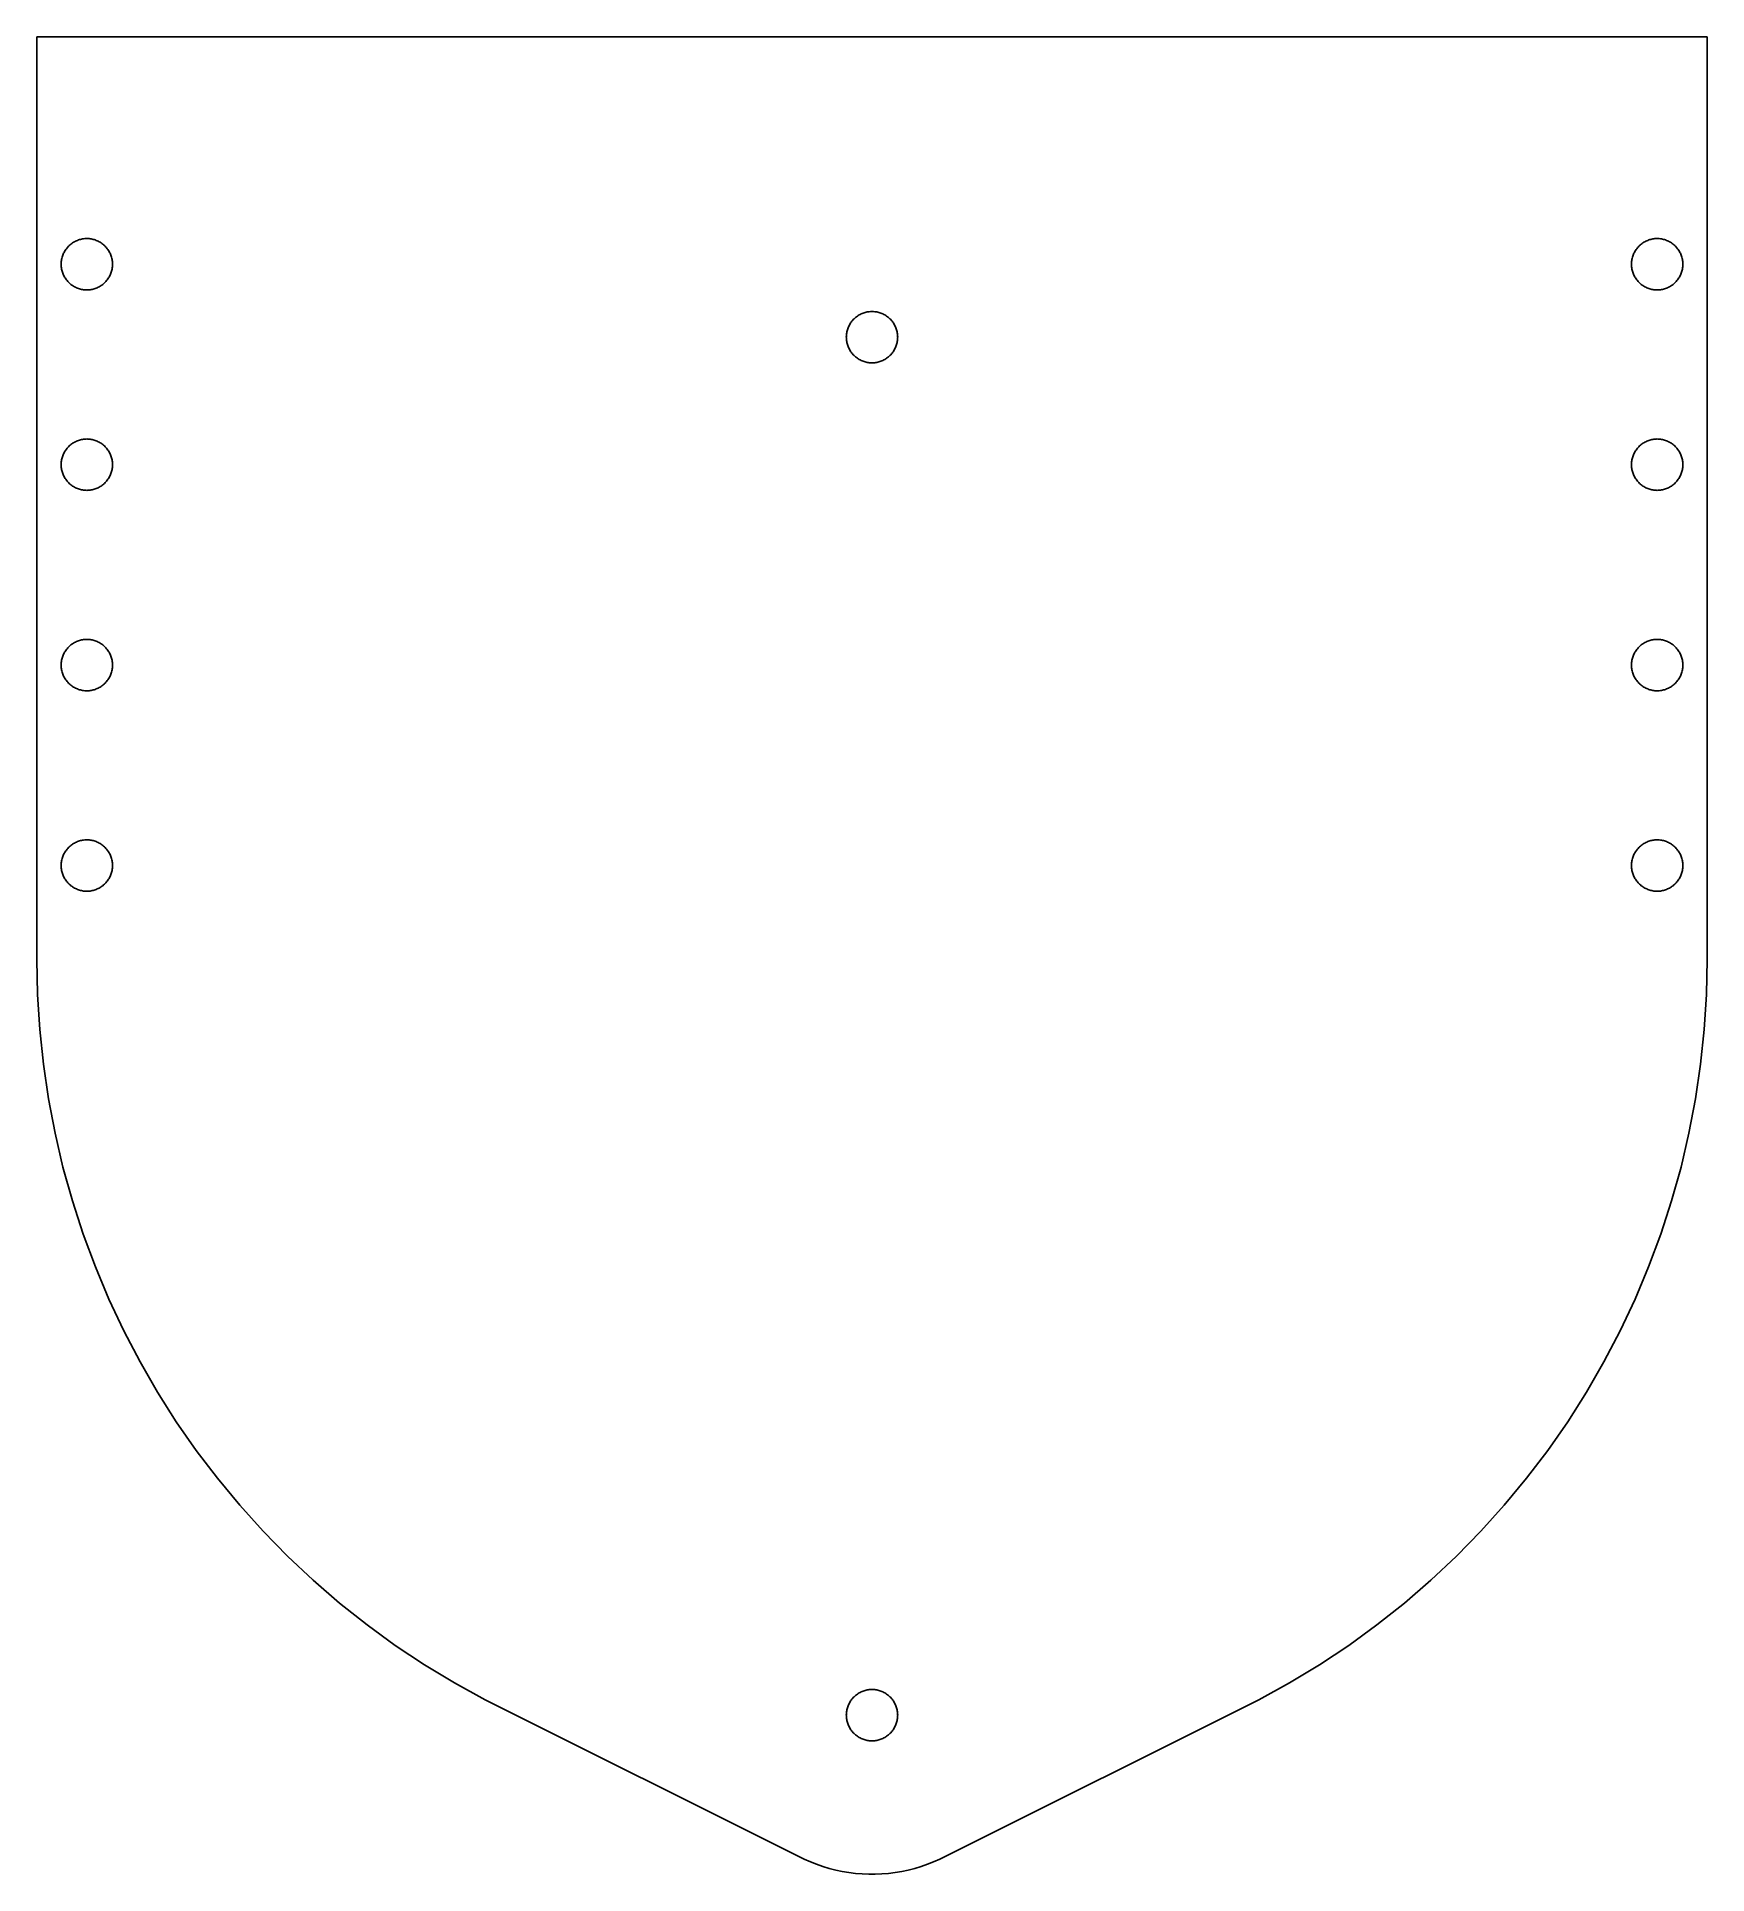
# Model space of a CAD drawing. Header units: metres. Extents: x -67 to 67, y -137 to 10.
import ezdxf

# ---------------------------------------------------------------- set-up
doc = ezdxf.new("R2010")
doc.units = ezdxf.units.M

msp = doc.modelspace()

# ---------------------------------------------------------------- linework, layer by layer
for p, q in [((66.675, 10.1598), (-66.675, 10.1598)), ((-66.675, 10.1598), (-66.675, -63.5)), ((66.675, -63.5), (66.675, 10.1598)), ((-64.6243, -7.36622), (-64.5961, -7.28521)), ((-64.5961, -7.28521), (-64.5647, -7.20537)), ((-64.5647, -7.20537), (-64.5298, -7.12708)), ((-64.5298, -7.12708), (-64.4914, -7.04996)), ((-64.4914, -7.04996), (-64.4503, -6.97477)), ((-64.4503, -6.97477), (-64.4058, -6.90152)), ((-64.4058, -6.90152), (-64.3581, -6.82982)), ((-64.3581, -6.82982), (-64.3077, -6.76044)), ((-64.3077, -6.76044), (-64.2542, -6.693)), ((-64.2542, -6.693), (-64.1984, -6.62828)), ((-64.1984, -6.62828), (-64.1395, -6.56549)), ((-64.1395, -6.56549), (-64.0783, -6.50542)), ((-64.0783, -6.50542), (-64.0143, -6.44806)), ((-64.0143, -6.44806), (-63.948, -6.39341)), ((-63.948, -6.39341), (-63.8798, -6.34147)), ((-63.8798, -6.34147), (-63.8093, -6.29225)), ((-63.8093, -6.29225), (-63.7368, -6.24652)), ((-63.7368, -6.24652), (-63.6624, -6.2035)), ((-63.6624, -6.2035), (-63.5864, -6.16358)), ((-63.5864, -6.16358), (-63.5085, -6.12715)), ((-63.5085, -6.12715), (-63.4295, -6.09381)), ((-63.4295, -6.09381), (-63.3488, -6.06397)), ((-63.3488, -6.06397), (-63.2675, -6.03723)), ((-63.2675, -6.03723), (-63.1845, -6.01436)), ((-63.1845, -6.01436), (-63.1012, -5.9946)), ((-63.1012, -5.9946), (-63.0167, -5.9787)), ((-63.0167, -5.9787), (-62.9318, -5.96591)), ((-62.9318, -5.96591), (-62.8462, -5.957)), ((-62.8462, -5.957), (-62.7605, -5.95157)), ((-62.7605, -5.95157), (-62.6749, -5.94964)), ((-62.6749, -5.94964), (-62.5888, -5.95157)), ((-62.5888, -5.95157), (-62.5032, -5.957)), ((-62.5032, -5.957), (-62.4179, -5.96591)), ((-62.4179, -5.96591), (-62.333, -5.9787)), ((-62.333, -5.9787), (-62.2485, -5.9946)), ((-62.2485, -5.9946), (-62.1652, -6.01436)), ((-62.1652, -6.01436), (-62.0823, -6.03723)), ((-62.0823, -6.03723), (-62.0005, -6.06397)), ((-62.0005, -6.06397), (-61.9203, -6.09381)), ((-61.9203, -6.09381), (-61.8412, -6.12715)), ((-61.8412, -6.12715), (-61.7633, -6.16358)), ((-61.7633, -6.16358), (-61.6873, -6.2035)), ((-61.6873, -6.2035), (-61.6129, -6.24652)), ((-61.6129, -6.24652), (-61.5404, -6.29225)), ((-61.5404, -6.29225), (-61.4699, -6.34147)), ((-61.4699, -6.34147), (-61.4013, -6.39341)), ((-61.4013, -6.39341), (-61.3354, -6.44806)), ((-61.3354, -6.44806), (-61.2715, -6.50542)), ((-61.2715, -6.50542), (-61.2102, -6.56549)), ((-61.2102, -6.56549), (-61.1513, -6.62828)), ((-61.1513, -6.62828), (-61.0951, -6.693)), ((-61.0951, -6.693), (-61.042, -6.76044)), ((-61.042, -6.76044), (-60.9916, -6.82982)), ((-60.9916, -6.82982), (-60.944, -6.90152)), ((-60.944, -6.90152), (-60.8994, -6.97477)), ((-60.8994, -6.97477), (-60.8583, -7.04996)), ((-60.8583, -7.04996), (-60.8199, -7.12708)), ((-60.8199, -7.12708), (-60.785, -7.20537)), ((-60.785, -7.20537), (-60.7533, -7.28521)), ((-60.7533, -7.28521), (-60.725, -7.36622)), ((60.725, -7.36622), (60.7533, -7.28521)), ((60.7533, -7.28521), (60.785, -7.20537)), ((60.785, -7.20537), (60.8199, -7.12708)), ((60.8199, -7.12708), (60.8583, -7.04996)), ((60.8583, -7.04996), (60.8994, -6.97477)), ((60.8994, -6.97477), (60.944, -6.90152)), ((60.944, -6.90152), (60.9916, -6.82982)), ((60.9916, -6.82982), (61.042, -6.76044)), ((61.042, -6.76044), (61.0951, -6.693)), ((61.0951, -6.693), (61.1513, -6.62828)), ((61.1513, -6.62828), (61.2102, -6.56549)), ((61.2102, -6.56549), (61.2715, -6.50542)), ((61.2715, -6.50542), (61.3354, -6.44806)), ((61.3354, -6.44806), (61.4013, -6.39341)), ((61.4013, -6.39341), (61.4699, -6.34147)), ((61.4699, -6.34147), (61.5404, -6.29225)), ((61.5404, -6.29225), (61.6129, -6.24652)), ((61.6129, -6.24652), (61.6873, -6.2035)), ((61.6873, -6.2035), (61.7633, -6.16358)), ((61.7633, -6.16358), (61.8412, -6.12715)), ((61.8412, -6.12715), (61.9203, -6.09381)), ((61.9203, -6.09381), (62.0005, -6.06397)), ((62.0005, -6.06397), (62.0823, -6.03723)), ((62.0823, -6.03723), (62.1652, -6.01436)), ((62.1652, -6.01436), (62.2485, -5.9946)), ((62.2485, -5.9946), (62.333, -5.9787)), ((62.333, -5.9787), (62.4179, -5.96591)), ((62.4179, -5.96591), (62.5032, -5.957)), ((62.5032, -5.957), (62.5888, -5.95157)), ((62.5888, -5.95157), (62.6749, -5.94964)), ((62.6749, -5.94964), (62.7605, -5.95157)), ((62.7605, -5.95157), (62.8462, -5.957)), ((62.8462, -5.957), (62.9318, -5.96591)), ((62.9318, -5.96591), (63.0167, -5.9787)), ((63.0167, -5.9787), (63.1012, -5.9946)), ((63.1012, -5.9946), (63.1845, -6.01436)), ((63.1845, -6.01436), (63.2675, -6.03723)), ((63.2675, -6.03723), (63.3488, -6.06397)), ((63.3488, -6.06397), (63.4295, -6.09381)), ((63.4295, -6.09381), (63.5085, -6.12715)), ((63.5085, -6.12715), (63.5864, -6.16358)), ((63.5864, -6.16358), (63.6624, -6.2035)), ((63.6624, -6.2035), (63.7368, -6.24652)), ((63.7368, -6.24652), (63.8093, -6.29225)), ((63.8093, -6.29225), (63.8798, -6.34147)), ((63.8798, -6.34147), (63.948, -6.39341)), ((63.948, -6.39341), (64.0143, -6.44806)), ((64.0143, -6.44806), (64.0783, -6.50542)), ((64.0783, -6.50542), (64.1395, -6.56549)), ((64.1395, -6.56549), (64.1984, -6.62828)), ((64.1984, -6.62828), (64.2542, -6.693)), ((64.2542, -6.693), (64.3077, -6.76044)), ((64.3077, -6.76044), (64.3581, -6.82982)), ((64.3581, -6.82982), (64.4058, -6.90152)), ((64.4058, -6.90152), (64.4503, -6.97477)), ((64.4503, -6.97477), (64.4914, -7.04996)), ((64.4914, -7.04996), (64.5298, -7.12708)), ((64.5298, -7.12708), (64.5647, -7.20537)), ((64.5647, -7.20537), (64.5961, -7.28521)), ((64.5961, -7.28521), (64.6243, -7.36622)), ((-64.7243, -7.95688), (-64.7209, -7.87122)), ((-64.7243, -8.04292), (-64.7243, -7.95688)), ((-64.7209, -8.12857), (-64.7243, -8.04292)), ((-64.7209, -7.87122), (-64.7135, -7.78557)), ((-64.7135, -8.21423), (-64.7209, -8.12857)), ((-64.7135, -7.78557), (-64.7026, -7.70031)), ((-64.7026, -8.29911), (-64.7135, -8.21423)), ((-64.7026, -7.70031), (-64.6887, -7.61581)), ((-64.6887, -8.38398), (-64.7026, -8.29911)), ((-64.6887, -7.61581), (-64.6705, -7.53171)), ((-64.6705, -8.46809), (-64.6887, -8.38398)), ((-64.6705, -7.53171), (-64.6492, -7.44838)), ((-64.6492, -8.55103), (-64.6705, -8.46809)), ((-64.6492, -7.44838), (-64.6243, -7.36622)), ((-64.6243, -8.63319), (-64.6492, -8.55103)), ((-64.5961, -8.7142), (-64.6243, -8.63319)), ((-64.5647, -8.79404), (-64.5961, -8.7142)), ((-64.5298, -8.87271), (-64.5647, -8.79404)), ((-60.785, -8.79404), (-60.8199, -8.87271)), ((-60.7533, -8.7142), (-60.785, -8.79404)), ((-60.725, -8.63319), (-60.7533, -8.7142)), ((-60.725, -7.36622), (-60.7002, -7.44838)), ((-60.7002, -8.55103), (-60.725, -8.63319)), ((-60.7002, -7.44838), (-60.6789, -7.53171)), ((-60.6789, -8.46809), (-60.7002, -8.55103)), ((-60.6789, -7.53171), (-60.661, -7.61581)), ((-60.661, -8.38398), (-60.6789, -8.46809)), ((-60.661, -7.61581), (-60.6467, -7.70031)), ((-60.6467, -8.29911), (-60.661, -8.38398)), ((-60.6467, -7.70031), (-60.6362, -7.78557)), ((-60.6362, -8.21423), (-60.6467, -8.29911)), ((-60.6362, -7.78557), (-60.6289, -7.87122)), ((-60.6289, -8.12857), (-60.6362, -8.21423)), ((-60.6289, -7.87122), (-60.6254, -7.95688)), ((-60.6254, -8.04292), (-60.6289, -8.12857)), ((-60.6254, -7.95688), (-60.6254, -8.04292)), ((60.6254, -7.95688), (60.6289, -7.87122)), ((60.6254, -8.04292), (60.6254, -7.95688)), ((60.6289, -8.12857), (60.6254, -8.04292)), ((60.6289, -7.87122), (60.6362, -7.78557)), ((60.6362, -8.21423), (60.6289, -8.12857)), ((60.6362, -7.78557), (60.6467, -7.70031)), ((60.6467, -8.29911), (60.6362, -8.21423)), ((60.6467, -7.70031), (60.661, -7.61581)), ((60.661, -8.38398), (60.6467, -8.29911)), ((60.661, -7.61581), (60.6789, -7.53171)), ((60.6789, -8.46809), (60.661, -8.38398)), ((60.6789, -7.53171), (60.7002, -7.44838)), ((60.7002, -8.55103), (60.6789, -8.46809)), ((60.7002, -7.44838), (60.725, -7.36622)), ((60.725, -8.63319), (60.7002, -8.55103)), ((60.7533, -8.7142), (60.725, -8.63319)), ((60.785, -8.79404), (60.7533, -8.7142)), ((60.8199, -8.87271), (60.785, -8.79404)), ((64.5647, -8.79404), (64.5298, -8.87271)), ((64.5961, -8.7142), (64.5647, -8.79404)), ((64.6243, -8.63319), (64.5961, -8.7142)), ((64.6243, -7.36622), (64.6492, -7.44838)), ((64.6492, -8.55103), (64.6243, -8.63319)), ((64.6492, -7.44838), (64.6705, -7.53171)), ((64.6705, -8.46809), (64.6492, -8.55103)), ((64.6705, -7.53171), (64.6887, -7.61581)), ((64.6887, -8.38398), (64.6705, -8.46809)), ((64.6887, -7.61581), (64.7026, -7.70031)), ((64.7026, -8.29911), (64.6887, -8.38398)), ((64.7026, -7.70031), (64.7135, -7.78557)), ((64.7135, -8.21423), (64.7026, -8.29911)), ((64.7135, -7.78557), (64.7209, -7.87122)), ((64.7209, -8.12857), (64.7135, -8.21423)), ((64.7209, -7.87122), (64.7243, -7.95688)), ((64.7243, -8.04292), (64.7209, -8.12857)), ((64.7243, -7.95688), (64.7243, -8.04292)), ((-64.4914, -8.94945), (-64.5298, -8.87271)), ((-64.4503, -9.02464), (-64.4914, -8.94945)), ((-64.4058, -9.09828), (-64.4503, -9.02464)), ((-64.3581, -9.1696), (-64.4058, -9.09828)), ((-64.3077, -9.23936), (-64.3581, -9.1696)), ((-64.2542, -9.30641), (-64.3077, -9.23936)), ((-64.1984, -9.37152), (-64.2542, -9.30641)), ((-64.1395, -9.43431), (-64.1984, -9.37152)), ((-64.0783, -9.49438), (-64.1395, -9.43431)), ((-64.0143, -9.55174), (-64.0783, -9.49438)), ((-63.948, -9.60639), (-64.0143, -9.55174)), ((-63.8798, -9.65833), (-63.948, -9.60639)), ((-63.8093, -9.70716), (-63.8798, -9.65833)), ((-63.7368, -9.75328), (-63.8093, -9.70716)), ((-63.6624, -9.7963), (-63.7368, -9.75328)), ((-63.5864, -9.83583), (-63.6624, -9.7963)), ((-63.5085, -9.87265), (-63.5864, -9.83583)), ((-63.4295, -9.90598), (-63.5085, -9.87265)), ((-63.3488, -9.93583), (-63.4295, -9.90598)), ((-63.2675, -9.96218), (-63.3488, -9.93583)), ((-63.1845, -9.98544), (-63.2675, -9.96218)), ((-63.1012, -10.0052), (-63.1845, -9.98544)), ((-63.0167, -10.0211), (-63.1012, -10.0052)), ((-62.9318, -10.0335), (-63.0167, -10.0211)), ((-62.8462, -10.0428), (-62.9318, -10.0335)), ((-62.7605, -10.0478), (-62.8462, -10.0428)), ((-62.6749, -10.0498), (-62.7605, -10.0478)), ((-62.5888, -10.0478), (-62.6749, -10.0498)), ((-62.5032, -10.0428), (-62.5888, -10.0478)), ((-62.4179, -10.0335), (-62.5032, -10.0428)), ((-62.333, -10.0211), (-62.4179, -10.0335)), ((-62.2485, -10.0052), (-62.333, -10.0211)), ((-62.1652, -9.98544), (-62.2485, -10.0052)), ((-62.0823, -9.96218), (-62.1652, -9.98544)), ((-62.0005, -9.93583), (-62.0823, -9.96218)), ((-61.9203, -9.90598), (-62.0005, -9.93583)), ((-61.8412, -9.87265), (-61.9203, -9.90598)), ((-61.7633, -9.83583), (-61.8412, -9.87265)), ((-61.6873, -9.7963), (-61.7633, -9.83583)), ((-61.6129, -9.75328), (-61.6873, -9.7963)), ((-61.5404, -9.70716), (-61.6129, -9.75328)), ((-61.4699, -9.65833), (-61.5404, -9.70716)), ((-61.4013, -9.60639), (-61.4699, -9.65833)), ((-61.3354, -9.55174), (-61.4013, -9.60639)), ((-61.2715, -9.49438), (-61.3354, -9.55174)), ((-61.2102, -9.43431), (-61.2715, -9.49438)), ((-61.1513, -9.37152), (-61.2102, -9.43431)), ((-61.0951, -9.30641), (-61.1513, -9.37152)), ((-61.042, -9.23936), (-61.0951, -9.30641)), ((-60.9916, -9.1696), (-61.042, -9.23936)), ((-60.944, -9.09828), (-60.9916, -9.1696)), ((-60.8994, -9.02464), (-60.944, -9.09828)), ((-60.8583, -8.94945), (-60.8994, -9.02464)), ((-60.8199, -8.87271), (-60.8583, -8.94945)), ((60.8583, -8.94945), (60.8199, -8.87271)), ((60.8994, -9.02464), (60.8583, -8.94945)), ((60.944, -9.09828), (60.8994, -9.02464)), ((60.9916, -9.1696), (60.944, -9.09828)), ((61.042, -9.23936), (60.9916, -9.1696)), ((61.0951, -9.30641), (61.042, -9.23936)), ((61.1513, -9.37152), (61.0951, -9.30641)), ((61.2102, -9.43431), (61.1513, -9.37152)), ((61.2715, -9.49438), (61.2102, -9.43431)), ((61.3354, -9.55174), (61.2715, -9.49438)), ((61.4013, -9.60639), (61.3354, -9.55174)), ((61.4699, -9.65833), (61.4013, -9.60639)), ((61.5404, -9.70716), (61.4699, -9.65833)), ((61.6129, -9.75328), (61.5404, -9.70716)), ((61.6873, -9.7963), (61.6129, -9.75328)), ((61.7633, -9.83583), (61.6873, -9.7963)), ((61.8412, -9.87265), (61.7633, -9.83583)), ((61.9203, -9.90598), (61.8412, -9.87265)), ((62.0005, -9.93583), (61.9203, -9.90598)), ((62.0823, -9.96218), (62.0005, -9.93583)), ((62.1652, -9.98544), (62.0823, -9.96218)), ((62.2485, -10.0052), (62.1652, -9.98544)), ((62.333, -10.0211), (62.2485, -10.0052)), ((62.4179, -10.0335), (62.333, -10.0211)), ((62.5032, -10.0428), (62.4179, -10.0335)), ((62.5888, -10.0478), (62.5032, -10.0428)), ((62.6749, -10.0498), (62.5888, -10.0478)), ((62.7605, -10.0478), (62.6749, -10.0498)), ((62.8462, -10.0428), (62.7605, -10.0478)), ((62.9318, -10.0335), (62.8462, -10.0428)), ((63.0167, -10.0211), (62.9318, -10.0335)), ((63.1012, -10.0052), (63.0167, -10.0211)), ((63.1845, -9.98544), (63.1012, -10.0052)), ((63.2675, -9.96218), (63.1845, -9.98544)), ((63.3488, -9.93583), (63.2675, -9.96218)), ((63.4295, -9.90598), (63.3488, -9.93583)), ((63.5085, -9.87265), (63.4295, -9.90598)), ((63.5864, -9.83583), (63.5085, -9.87265)), ((63.6624, -9.7963), (63.5864, -9.83583)), ((63.7368, -9.75328), (63.6624, -9.7963)), ((63.8093, -9.70716), (63.7368, -9.75328)), ((63.8798, -9.65833), (63.8093, -9.70716)), ((63.948, -9.60639), (63.8798, -9.65833)), ((64.0143, -9.55174), (63.948, -9.60639)), ((64.0783, -9.49438), (64.0143, -9.55174)), ((64.1395, -9.43431), (64.0783, -9.49438)), ((64.1984, -9.37152), (64.1395, -9.43431)), ((64.2542, -9.30641), (64.1984, -9.37152)), ((64.3077, -9.23936), (64.2542, -9.30641)), ((64.3581, -9.1696), (64.3077, -9.23936)), ((64.4058, -9.09828), (64.3581, -9.1696)), ((64.4503, -9.02464), (64.4058, -9.09828)), ((64.4914, -8.94945), (64.4503, -9.02464)), ((64.5298, -8.87271), (64.4914, -8.94945)), ((-1.96228, -13.2321), (-1.93593, -13.1507)), ((-1.93593, -13.1507), (-1.9057, -13.0701)), ((-1.9057, -13.0701), (-1.87275, -12.9911)), ((-1.87275, -12.9911), (-1.83593, -12.9132)), ((-1.83593, -12.9132), (-1.7964, -12.8372)), ((-1.7964, -12.8372), (-1.75338, -12.7628)), ((-1.75338, -12.7628), (-1.70726, -12.6903)), ((-1.70726, -12.6903), (-1.65843, -12.6198)), ((-1.65843, -12.6198), (-1.60649, -12.5516)), ((-1.60649, -12.5516), (-1.55184, -12.4853)), ((-1.55184, -12.4853), (-1.49409, -12.4213)), ((-1.49409, -12.4213), (-1.43402, -12.3601)), ((-1.43402, -12.3601), (-1.37162, -12.3012)), ((-1.37162, -12.3012), (-1.30651, -12.2454)), ((-1.30651, -12.2454), (-1.23907, -12.1919)), ((-1.23907, -12.1919), (-1.1697, -12.1415)), ((-1.1697, -12.1415), (-1.09838, -12.0938)), ((-1.09838, -12.0938), (-1.02474, -12.0493)), ((-1.02474, -12.0493), (-0.949554, -12.0082)), ((-0.949554, -12.0082), (-0.872815, -11.9698)), ((-0.872815, -11.9698), (-0.794138, -11.9349)), ((-0.794138, -11.9349), (-0.714297, -11.9035)), ((-0.714297, -11.9035), (-0.633295, -11.8752)), ((-0.633295, -11.8752), (-0.551129, -11.8504)), ((-0.551129, -11.8504), (-0.467801, -11.8291)), ((-0.467801, -11.8291), (-0.384085, -11.8113)), ((-0.384085, -11.8113), (-0.299207, -11.797)), ((-0.299207, -11.797), (-0.21394, -11.7861)), ((-0.21394, -11.7861), (-0.128674, -11.7787)), ((-0.128674, -11.7787), (-0.042633, -11.7753)), ((-0.042633, -11.7753), (0.042633, -11.7753)), ((0.042633, -11.7753), (0.128674, -11.7787)), ((0.128674, -11.7787), (0.21394, -11.7861)), ((0.21394, -11.7861), (0.299207, -11.797)), ((0.299207, -11.797), (0.384085, -11.8113)), ((0.384085, -11.8113), (0.467801, -11.8291)), ((0.467801, -11.8291), (0.551129, -11.8504)), ((0.551129, -11.8504), (0.633295, -11.8752)), ((0.633295, -11.8752), (0.714297, -11.9035)), ((0.714297, -11.9035), (0.794138, -11.9349)), ((0.794138, -11.9349), (0.872815, -11.9698)), ((0.872815, -11.9698), (0.949554, -12.0082)), ((0.949554, -12.0082), (1.02474, -12.0493)), ((1.02474, -12.0493), (1.09838, -12.0938)), ((1.09838, -12.0938), (1.1697, -12.1415)), ((1.1697, -12.1415), (1.23907, -12.1919)), ((1.23907, -12.1919), (1.30651, -12.2454)), ((1.30651, -12.2454), (1.37162, -12.3012)), ((1.37162, -12.3012), (1.43402, -12.3601)), ((1.43402, -12.3601), (1.49409, -12.4213)), ((1.49409, -12.4213), (1.55184, -12.4853)), ((1.55184, -12.4853), (1.60649, -12.5516)), ((1.60649, -12.5516), (1.65843, -12.6198)), ((1.65843, -12.6198), (1.70726, -12.6903)), ((1.70726, -12.6903), (1.75338, -12.7628)), ((1.75338, -12.7628), (1.7964, -12.8372)), ((1.7964, -12.8372), (1.83593, -12.9132)), ((1.83593, -12.9132), (1.87275, -12.9911)), ((1.87275, -12.9911), (1.9057, -13.0701)), ((1.9057, -13.0701), (1.93593, -13.1507)), ((1.93593, -13.1507), (1.96228, -13.2321)), ((-2.04987, -13.8247), (-2.04794, -13.7391)), ((-2.04794, -13.9108), (-2.04987, -13.8247)), ((-2.04794, -13.7391), (-2.04251, -13.6534)), ((-2.04251, -13.9964), (-2.04794, -13.9108)), ((-2.04251, -13.6534), (-2.0336, -13.5678)), ((-2.0336, -14.0817), (-2.04251, -13.9964)), ((-2.0336, -13.5678), (-2.02119, -13.4829)), ((-2.02119, -14.1666), (-2.0336, -14.0817)), ((-2.02119, -13.4829), (-2.00492, -13.3984)), ((-2.00492, -14.2511), (-2.02119, -14.1666)), ((-2.00492, -13.3984), (-1.98554, -13.3151)), ((-1.98554, -14.3348), (-2.00492, -14.2511)), ((-1.98554, -13.3151), (-1.96228, -13.2321)), ((-1.96228, -14.4173), (-1.98554, -14.3348)), ((-1.93593, -14.4991), (-1.96228, -14.4173)), ((-1.9057, -14.5793), (-1.93593, -14.4991)), ((-1.87275, -14.6588), (-1.9057, -14.5793)), ((-1.83593, -14.7363), (-1.87275, -14.6588)), ((1.87275, -14.6588), (1.83593, -14.7363)), ((1.9057, -14.5793), (1.87275, -14.6588)), ((1.93593, -14.4991), (1.9057, -14.5793)), ((1.96228, -14.4173), (1.93593, -14.4991)), ((1.96228, -13.2321), (1.98554, -13.3151)), ((1.98554, -14.3348), (1.96228, -14.4173)), ((1.98554, -13.3151), (2.00492, -13.3984)), ((2.00492, -14.2511), (1.98554, -14.3348)), ((2.00492, -13.3984), (2.02119, -13.4829)), ((2.02119, -14.1666), (2.00492, -14.2511)), ((2.02119, -13.4829), (2.0336, -13.5678)), ((2.0336, -14.0817), (2.02119, -14.1666)), ((2.0336, -13.5678), (2.04251, -13.6534)), ((2.04251, -13.9964), (2.0336, -14.0817)), ((2.04251, -13.6534), (2.04794, -13.7391)), ((2.04794, -13.9108), (2.04251, -13.9964)), ((2.04794, -13.7391), (2.04987, -13.8247)), ((2.04987, -13.8247), (2.04794, -13.9108)), ((-1.7964, -14.8123), (-1.83593, -14.7363)), ((-1.75338, -14.8867), (-1.7964, -14.8123)), ((-1.70726, -14.9592), (-1.75338, -14.8867)), ((-1.65843, -15.0297), (-1.70726, -14.9592)), ((-1.60649, -15.0983), (-1.65843, -15.0297)), ((-1.55184, -15.1642), (-1.60649, -15.0983)), ((-1.49409, -15.2281), (-1.55184, -15.1642)), ((-1.43402, -15.2894), (-1.49409, -15.2281)), ((-1.37162, -15.3483), (-1.43402, -15.2894)), ((-1.30651, -15.4045), (-1.37162, -15.3483)), ((-1.23907, -15.4576), (-1.30651, -15.4045)), ((-1.1697, -15.5084), (-1.23907, -15.4576)), ((-1.09838, -15.5556), (-1.1697, -15.5084)), ((-1.02474, -15.6002), (-1.09838, -15.5556)), ((-0.949554, -15.6417), (-1.02474, -15.6002)), ((-0.872815, -15.6797), (-0.949554, -15.6417)), ((-0.794138, -15.7145), (-0.872815, -15.6797)), ((-0.714297, -15.7463), (-0.794138, -15.7145)), ((-0.633295, -15.7746), (-0.714297, -15.7463)), ((-0.551129, -15.7994), (-0.633295, -15.7746)), ((-0.467801, -15.8207), (-0.551129, -15.7994)), ((-0.384085, -15.8386), (-0.467801, -15.8207)), ((-0.299207, -15.8529), (-0.384085, -15.8386)), ((-0.21394, -15.8638), (-0.299207, -15.8529)), ((-0.128674, -15.8707), (-0.21394, -15.8638)), ((-0.042633, -15.8742), (-0.128674, -15.8707)), ((0.042633, -15.8742), (-0.042633, -15.8742)), ((0.128674, -15.8707), (0.042633, -15.8742)), ((0.21394, -15.8638), (0.128674, -15.8707)), ((0.299207, -15.8529), (0.21394, -15.8638)), ((0.384085, -15.8386), (0.299207, -15.8529)), ((0.467801, -15.8207), (0.384085, -15.8386)), ((0.551129, -15.7994), (0.467801, -15.8207)), ((0.633295, -15.7746), (0.551129, -15.7994)), ((0.714297, -15.7463), (0.633295, -15.7746)), ((0.794138, -15.7145), (0.714297, -15.7463)), ((0.872815, -15.6797), (0.794138, -15.7145)), ((0.949554, -15.6417), (0.872815, -15.6797)), ((1.02474, -15.6002), (0.949554, -15.6417)), ((1.09838, -15.5556), (1.02474, -15.6002)), ((1.1697, -15.5084), (1.09838, -15.5556)), ((1.23907, -15.4576), (1.1697, -15.5084)), ((1.30651, -15.4045), (1.23907, -15.4576)), ((1.37162, -15.3483), (1.30651, -15.4045)), ((1.43402, -15.2894), (1.37162, -15.3483)), ((1.49409, -15.2281), (1.43402, -15.2894)), ((1.55184, -15.1642), (1.49409, -15.2281)), ((1.60649, -15.0983), (1.55184, -15.1642)), ((1.65843, -15.0297), (1.60649, -15.0983)), ((1.70726, -14.9592), (1.65843, -15.0297)), ((1.75338, -14.8867), (1.70726, -14.9592)), ((1.7964, -14.8123), (1.75338, -14.8867)), ((1.83593, -14.7363), (1.7964, -14.8123)), ((-63.1845, -22.0142), (-63.1012, -21.9948)), ((-63.1012, -21.9948), (-63.0167, -21.9785)), ((-63.0167, -21.9785), (-62.9318, -21.9661)), ((-62.9318, -21.9661), (-62.8462, -21.9568)), ((-62.8462, -21.9568), (-62.7605, -21.9518)), ((-62.7605, -21.9518), (-62.6749, -21.9498)), ((-62.6749, -21.9498), (-62.5888, -21.9518)), ((-62.5888, -21.9518), (-62.5032, -21.9568)), ((-62.5032, -21.9568), (-62.4179, -21.9661)), ((-62.4179, -21.9661), (-62.333, -21.9785)), ((-62.333, -21.9785), (-62.2485, -21.9948)), ((-62.2485, -21.9948), (-62.1652, -22.0142)), ((62.1652, -22.0142), (62.2485, -21.9948)), ((62.2485, -21.9948), (62.333, -21.9785)), ((62.333, -21.9785), (62.4179, -21.9661)), ((62.4179, -21.9661), (62.5032, -21.9568)), ((62.5032, -21.9568), (62.5888, -21.9518)), ((62.5888, -21.9518), (62.6749, -21.9498)), ((62.6749, -21.9498), (62.7605, -21.9518)), ((62.7605, -21.9518), (62.8462, -21.9568)), ((62.8462, -21.9568), (62.9318, -21.9661)), ((62.9318, -21.9661), (63.0167, -21.9785)), ((63.0167, -21.9785), (63.1012, -21.9948)), ((63.1012, -21.9948), (63.1845, -22.0142)), ((-64.6705, -23.5315), (-64.6492, -23.4486)), ((-64.6492, -23.4486), (-64.6243, -23.3664)), ((-64.6243, -23.3664), (-64.5961, -23.2854)), ((-64.5961, -23.2854), (-64.5647, -23.2056)), ((-64.5647, -23.2056), (-64.5298, -23.1269)), ((-64.5298, -23.1269), (-64.4914, -23.0501)), ((-64.4914, -23.0501), (-64.4503, -22.975)), ((-64.4503, -22.975), (-64.4058, -22.9013)), ((-64.4058, -22.9013), (-64.3581, -22.83)), ((-64.3581, -22.83), (-64.3077, -22.7602)), ((-64.3077, -22.7602), (-64.2542, -22.6932)), ((-64.2542, -22.6932), (-64.1984, -22.6281)), ((-64.1984, -22.6281), (-64.1395, -22.5657)), ((-64.1395, -22.5657), (-64.0783, -22.5056)), ((-64.0783, -22.5056), (-64.0143, -22.4479)), ((-64.0143, -22.4479), (-63.948, -22.3932)), ((-63.948, -22.3932), (-63.8798, -22.3413)), ((-63.8798, -22.3413), (-63.8093, -22.2924)), ((-63.8093, -22.2924), (-63.7368, -22.2463)), ((-63.7368, -22.2463), (-63.6624, -22.2033)), ((-63.6624, -22.2033), (-63.5864, -22.1638)), ((-63.5864, -22.1638), (-63.5085, -22.1269)), ((-63.5085, -22.1269), (-63.4295, -22.0936)), ((-63.4295, -22.0936), (-63.3488, -22.0638)), ((-63.3488, -22.0638), (-63.2675, -22.0374)), ((-63.2675, -22.0374), (-63.1845, -22.0142)), ((-62.1652, -22.0142), (-62.0823, -22.0374)), ((-62.0823, -22.0374), (-62.0005, -22.0638)), ((-62.0005, -22.0638), (-61.9203, -22.0936)), ((-61.9203, -22.0936), (-61.8412, -22.1269)), ((-61.8412, -22.1269), (-61.7633, -22.1638)), ((-61.7633, -22.1638), (-61.6873, -22.2033)), ((-61.6873, -22.2033), (-61.6129, -22.2463)), ((-61.6129, -22.2463), (-61.5404, -22.2924)), ((-61.5404, -22.2924), (-61.4699, -22.3413)), ((-61.4699, -22.3413), (-61.4013, -22.3932)), ((-61.4013, -22.3932), (-61.3354, -22.4479)), ((-61.3354, -22.4479), (-61.2715, -22.5056)), ((-61.2715, -22.5056), (-61.2102, -22.5657)), ((-61.2102, -22.5657), (-61.1513, -22.6281)), ((-61.1513, -22.6281), (-61.0951, -22.6932)), ((-61.0951, -22.6932), (-61.042, -22.7602)), ((-61.042, -22.7602), (-60.9916, -22.83)), ((-60.9916, -22.83), (-60.944, -22.9013)), ((-60.944, -22.9013), (-60.8994, -22.975)), ((-60.8994, -22.975), (-60.8583, -23.0501)), ((-60.8583, -23.0501), (-60.8199, -23.1269)), ((-60.8199, -23.1269), (-60.785, -23.2056)), ((-60.785, -23.2056), (-60.7533, -23.2854)), ((-60.7533, -23.2854), (-60.725, -23.3664)), ((-60.725, -23.3664), (-60.7002, -23.4486)), ((-60.7002, -23.4486), (-60.6789, -23.5315)), ((60.6789, -23.5315), (60.7002, -23.4486)), ((60.7002, -23.4486), (60.725, -23.3664)), ((60.725, -23.3664), (60.7533, -23.2854)), ((60.7533, -23.2854), (60.785, -23.2056)), ((60.785, -23.2056), (60.8199, -23.1269)), ((60.8199, -23.1269), (60.8583, -23.0501)), ((60.8583, -23.0501), (60.8994, -22.975)), ((60.8994, -22.975), (60.944, -22.9013)), ((60.944, -22.9013), (60.9916, -22.83)), ((60.9916, -22.83), (61.042, -22.7602)), ((61.042, -22.7602), (61.0951, -22.6932)), ((61.0951, -22.6932), (61.1513, -22.6281)), ((61.1513, -22.6281), (61.2102, -22.5657)), ((61.2102, -22.5657), (61.2715, -22.5056)), ((61.2715, -22.5056), (61.3354, -22.4479)), ((61.3354, -22.4479), (61.4013, -22.3932)), ((61.4013, -22.3932), (61.4699, -22.3413)), ((61.4699, -22.3413), (61.5404, -22.2924)), ((61.5404, -22.2924), (61.6129, -22.2463)), ((61.6129, -22.2463), (61.6873, -22.2033)), ((61.6873, -22.2033), (61.7633, -22.1638)), ((61.7633, -22.1638), (61.8412, -22.1269)), ((61.8412, -22.1269), (61.9203, -22.0936)), ((61.9203, -22.0936), (62.0005, -22.0638)), ((62.0005, -22.0638), (62.0823, -22.0374)), ((62.0823, -22.0374), (62.1652, -22.0142)), ((63.1845, -22.0142), (63.2675, -22.0374)), ((63.2675, -22.0374), (63.3488, -22.0638)), ((63.3488, -22.0638), (63.4295, -22.0936)), ((63.4295, -22.0936), (63.5085, -22.1269)), ((63.5085, -22.1269), (63.5864, -22.1638)), ((63.5864, -22.1638), (63.6624, -22.2033)), ((63.6624, -22.2033), (63.7368, -22.2463)), ((63.7368, -22.2463), (63.8093, -22.2924)), ((63.8093, -22.2924), (63.8798, -22.3413)), ((63.8798, -22.3413), (63.948, -22.3932)), ((63.948, -22.3932), (64.0143, -22.4479)), ((64.0143, -22.4479), (64.0783, -22.5056)), ((64.0783, -22.5056), (64.1395, -22.5657)), ((64.1395, -22.5657), (64.1984, -22.6281)), ((64.1984, -22.6281), (64.2542, -22.6932)), ((64.2542, -22.6932), (64.3077, -22.7602)), ((64.3077, -22.7602), (64.3581, -22.83)), ((64.3581, -22.83), (64.4058, -22.9013)), ((64.4058, -22.9013), (64.4503, -22.975)), ((64.4503, -22.975), (64.4914, -23.0501)), ((64.4914, -23.0501), (64.5298, -23.1269)), ((64.5298, -23.1269), (64.5647, -23.2056)), ((64.5647, -23.2056), (64.5961, -23.2854)), ((64.5961, -23.2854), (64.6243, -23.3664)), ((64.6243, -23.3664), (64.6492, -23.4486)), ((64.6492, -23.4486), (64.6705, -23.5315)), ((-64.7243, -23.9567), (-64.7209, -23.871)), ((-64.7243, -24.0427), (-64.7243, -23.9567)), ((-64.7209, -24.1284), (-64.7243, -24.0427)), ((-64.7209, -23.871), (-64.7135, -23.7854)), ((-64.7135, -24.214), (-64.7209, -24.1284)), ((-64.7135, -23.7854), (-64.7026, -23.7005)), ((-64.7026, -24.2993), (-64.7135, -24.214)), ((-64.7026, -23.7005), (-64.6887, -23.6156)), ((-64.6887, -24.3838), (-64.7026, -24.2993)), ((-64.6887, -23.6156), (-64.6705, -23.5315)), ((-64.6705, -24.4679), (-64.6887, -24.3838)), ((-64.6492, -24.5512), (-64.6705, -24.4679)), ((-64.6243, -24.6334), (-64.6492, -24.5512)), ((-64.5961, -24.7144), (-64.6243, -24.6334)), ((-64.5647, -24.7942), (-64.5961, -24.7144)), ((-64.5298, -24.8725), (-64.5647, -24.7942)), ((-64.4914, -24.9496), (-64.5298, -24.8725)), ((-60.8199, -24.8725), (-60.8583, -24.9496)), ((-60.785, -24.7942), (-60.8199, -24.8725)), ((-60.7533, -24.7144), (-60.785, -24.7942)), ((-60.725, -24.6334), (-60.7533, -24.7144)), ((-60.7002, -24.5512), (-60.725, -24.6334)), ((-60.6789, -24.4679), (-60.7002, -24.5512)), ((-60.6789, -23.5315), (-60.661, -23.6156)), ((-60.661, -24.3838), (-60.6789, -24.4679)), ((-60.661, -23.6156), (-60.6467, -23.7005)), ((-60.6467, -24.2993), (-60.661, -24.3838)), ((-60.6467, -23.7005), (-60.6362, -23.7854)), ((-60.6362, -24.214), (-60.6467, -24.2993)), ((-60.6362, -23.7854), (-60.6289, -23.871)), ((-60.6289, -24.1284), (-60.6362, -24.214)), ((-60.6289, -23.871), (-60.6254, -23.9567)), ((-60.6254, -24.0427), (-60.6289, -24.1284)), ((-60.6254, -23.9567), (-60.6254, -24.0427)), ((60.6254, -23.9567), (60.6289, -23.871)), ((60.6254, -24.0427), (60.6254, -23.9567)), ((60.6289, -24.1284), (60.6254, -24.0427)), ((60.6289, -23.871), (60.6362, -23.7854)), ((60.6362, -24.214), (60.6289, -24.1284)), ((60.6362, -23.7854), (60.6467, -23.7005)), ((60.6467, -24.2993), (60.6362, -24.214)), ((60.6467, -23.7005), (60.661, -23.6156)), ((60.661, -24.3838), (60.6467, -24.2993)), ((60.661, -23.6156), (60.6789, -23.5315)), ((60.6789, -24.4679), (60.661, -24.3838)), ((60.7002, -24.5512), (60.6789, -24.4679)), ((60.725, -24.6334), (60.7002, -24.5512)), ((60.7533, -24.7144), (60.725, -24.6334)), ((60.785, -24.7942), (60.7533, -24.7144)), ((60.8199, -24.8725), (60.785, -24.7942)), ((60.8583, -24.9496), (60.8199, -24.8725)), ((64.5298, -24.8725), (64.4914, -24.9496)), ((64.5647, -24.7942), (64.5298, -24.8725)), ((64.5961, -24.7144), (64.5647, -24.7942)), ((64.6243, -24.6334), (64.5961, -24.7144)), ((64.6492, -24.5512), (64.6243, -24.6334)), ((64.6705, -24.4679), (64.6492, -24.5512)), ((64.6705, -23.5315), (64.6887, -23.6156)), ((64.6887, -24.3838), (64.6705, -24.4679)), ((64.6887, -23.6156), (64.7026, -23.7005)), ((64.7026, -24.2993), (64.6887, -24.3838)), ((64.7026, -23.7005), (64.7135, -23.7854)), ((64.7135, -24.214), (64.7026, -24.2993)), ((64.7135, -23.7854), (64.7209, -23.871)), ((64.7209, -24.1284), (64.7135, -24.214)), ((64.7209, -23.871), (64.7243, -23.9567)), ((64.7243, -24.0427), (64.7209, -24.1284)), ((64.7243, -23.9567), (64.7243, -24.0427)), ((-64.4503, -25.0248), (-64.4914, -24.9496)), ((-64.4058, -25.0981), (-64.4503, -25.0248)), ((-64.3581, -25.1698), (-64.4058, -25.0981)), ((-64.3077, -25.2392), (-64.3581, -25.1698)), ((-64.2542, -25.3066), (-64.3077, -25.2392)), ((-64.1984, -25.3717), (-64.2542, -25.3066)), ((-64.1395, -25.4341), (-64.1984, -25.3717)), ((-64.0783, -25.4942), (-64.1395, -25.4341)), ((-64.0143, -25.5515), (-64.0783, -25.4942)), ((-63.948, -25.6062), (-64.0143, -25.5515)), ((-63.8798, -25.6581), (-63.948, -25.6062)), ((-63.8093, -25.7073), (-63.8798, -25.6581)), ((-63.7368, -25.7535), (-63.8093, -25.7073)), ((-63.6624, -25.7961), (-63.7368, -25.7535)), ((-63.5864, -25.836), (-63.6624, -25.7961)), ((-63.5085, -25.8725), (-63.5864, -25.836)), ((-63.4295, -25.9058), (-63.5085, -25.8725)), ((-63.3488, -25.9356), (-63.4295, -25.9058)), ((-63.2675, -25.9624), (-63.3488, -25.9356)), ((-63.1845, -25.9852), (-63.2675, -25.9624)), ((-63.1012, -26.005), (-63.1845, -25.9852)), ((-63.0167, -26.0213), (-63.1012, -26.005)), ((-62.9318, -26.0337), (-63.0167, -26.0213)), ((-62.8462, -26.0426), (-62.9318, -26.0337)), ((-62.7605, -26.048), (-62.8462, -26.0426)), ((-62.6749, -26.05), (-62.7605, -26.048)), ((-62.5888, -26.048), (-62.6749, -26.05)), ((-62.5032, -26.0426), (-62.5888, -26.048)), ((-62.4179, -26.0337), (-62.5032, -26.0426)), ((-62.333, -26.0213), (-62.4179, -26.0337)), ((-62.2485, -26.005), (-62.333, -26.0213)), ((-62.1652, -25.9852), (-62.2485, -26.005)), ((-62.0823, -25.9624), (-62.1652, -25.9852)), ((-62.0005, -25.9356), (-62.0823, -25.9624)), ((-61.9203, -25.9058), (-62.0005, -25.9356)), ((-61.8412, -25.8725), (-61.9203, -25.9058)), ((-61.7633, -25.836), (-61.8412, -25.8725)), ((-61.6873, -25.7961), (-61.7633, -25.836)), ((-61.6129, -25.7535), (-61.6873, -25.7961)), ((-61.5404, -25.7073), (-61.6129, -25.7535)), ((-61.4699, -25.6581), (-61.5404, -25.7073)), ((-61.4013, -25.6062), (-61.4699, -25.6581)), ((-61.3354, -25.5515), (-61.4013, -25.6062)), ((-61.2715, -25.4942), (-61.3354, -25.5515)), ((-61.2102, -25.4341), (-61.2715, -25.4942)), ((-61.1513, -25.3717), (-61.2102, -25.4341)), ((-61.0951, -25.3066), (-61.1513, -25.3717)), ((-61.042, -25.2392), (-61.0951, -25.3066)), ((-60.9916, -25.1698), (-61.042, -25.2392)), ((-60.944, -25.0981), (-60.9916, -25.1698)), ((-60.8994, -25.0248), (-60.944, -25.0981)), ((-60.8583, -24.9496), (-60.8994, -25.0248)), ((60.8994, -25.0248), (60.8583, -24.9496)), ((60.944, -25.0981), (60.8994, -25.0248)), ((60.9916, -25.1698), (60.944, -25.0981)), ((61.042, -25.2392), (60.9916, -25.1698)), ((61.0951, -25.3066), (61.042, -25.2392)), ((61.1513, -25.3717), (61.0951, -25.3066)), ((61.2102, -25.4341), (61.1513, -25.3717)), ((61.2715, -25.4942), (61.2102, -25.4341)), ((61.3354, -25.5515), (61.2715, -25.4942)), ((61.4013, -25.6062), (61.3354, -25.5515)), ((61.4699, -25.6581), (61.4013, -25.6062)), ((61.5404, -25.7073), (61.4699, -25.6581)), ((61.6129, -25.7535), (61.5404, -25.7073)), ((61.6873, -25.7961), (61.6129, -25.7535)), ((61.7633, -25.836), (61.6873, -25.7961)), ((61.8412, -25.8725), (61.7633, -25.836)), ((61.9203, -25.9058), (61.8412, -25.8725)), ((62.0005, -25.9356), (61.9203, -25.9058)), ((62.0823, -25.9624), (62.0005, -25.9356)), ((62.1652, -25.9852), (62.0823, -25.9624)), ((62.2485, -26.005), (62.1652, -25.9852)), ((62.333, -26.0213), (62.2485, -26.005)), ((62.4179, -26.0337), (62.333, -26.0213)), ((62.5032, -26.0426), (62.4179, -26.0337)), ((62.5888, -26.048), (62.5032, -26.0426)), ((62.6749, -26.05), (62.5888, -26.048)), ((62.7605, -26.048), (62.6749, -26.05)), ((62.8462, -26.0426), (62.7605, -26.048)), ((62.9318, -26.0337), (62.8462, -26.0426)), ((63.0167, -26.0213), (62.9318, -26.0337)), ((63.1012, -26.005), (63.0167, -26.0213)), ((63.1845, -25.9852), (63.1012, -26.005)), ((63.2675, -25.9624), (63.1845, -25.9852)), ((63.3488, -25.9356), (63.2675, -25.9624)), ((63.4295, -25.9058), (63.3488, -25.9356)), ((63.5085, -25.8725), (63.4295, -25.9058)), ((63.5864, -25.836), (63.5085, -25.8725)), ((63.6624, -25.7961), (63.5864, -25.836)), ((63.7368, -25.7535), (63.6624, -25.7961)), ((63.8093, -25.7073), (63.7368, -25.7535)), ((63.8798, -25.6581), (63.8093, -25.7073)), ((63.948, -25.6062), (63.8798, -25.6581)), ((64.0143, -25.5515), (63.948, -25.6062)), ((64.0783, -25.4942), (64.0143, -25.5515)), ((64.1395, -25.4341), (64.0783, -25.4942)), ((64.1984, -25.3717), (64.1395, -25.4341)), ((64.2542, -25.3066), (64.1984, -25.3717)), ((64.3077, -25.2392), (64.2542, -25.3066)), ((64.3581, -25.1698), (64.3077, -25.2392)), ((64.4058, -25.0981), (64.3581, -25.1698)), ((64.4503, -25.0248), (64.4058, -25.0981)), ((64.4914, -24.9496), (64.4503, -25.0248)), ((-63.5864, -38.1636), (-63.5085, -38.1271)), ((-63.5085, -38.1271), (-63.4295, -38.0938)), ((-63.4295, -38.0938), (-63.3488, -38.064)), ((-63.3488, -38.064), (-63.2675, -38.0372)), ((-63.2675, -38.0372), (-63.1845, -38.0143)), ((-63.1845, -38.0143), (-63.1012, -37.9946)), ((-63.1012, -37.9946), (-63.0167, -37.9787)), ((-63.0167, -37.9787), (-62.9318, -37.9659)), ((-62.9318, -37.9659), (-62.8462, -37.957)), ((-62.8462, -37.957), (-62.7605, -37.9516)), ((-62.7605, -37.9516), (-62.6749, -37.9496)), ((-62.6749, -37.9496), (-62.5888, -37.9516)), ((-62.5888, -37.9516), (-62.5032, -37.957)), ((-62.5032, -37.957), (-62.4179, -37.9659)), ((-62.4179, -37.9659), (-62.333, -37.9787)), ((-62.333, -37.9787), (-62.2485, -37.9946)), ((-62.2485, -37.9946), (-62.1652, -38.0143)), ((-62.1652, -38.0143), (-62.0823, -38.0372)), ((-62.0823, -38.0372), (-62.0005, -38.064)), ((-62.0005, -38.064), (-61.9203, -38.0938)), ((-61.9203, -38.0938), (-61.8412, -38.1271)), ((-61.8412, -38.1271), (-61.7633, -38.1636)), ((61.7633, -38.1636), (61.8412, -38.1271)), ((61.8412, -38.1271), (61.9203, -38.0938)), ((61.9203, -38.0938), (62.0005, -38.064)), ((62.0005, -38.064), (62.0823, -38.0372)), ((62.0823, -38.0372), (62.1652, -38.0143)), ((62.1652, -38.0143), (62.2485, -37.9946)), ((62.2485, -37.9946), (62.333, -37.9787)), ((62.333, -37.9787), (62.4179, -37.9659)), ((62.4179, -37.9659), (62.5032, -37.957)), ((62.5032, -37.957), (62.5888, -37.9516)), ((62.5888, -37.9516), (62.6749, -37.9496)), ((62.6749, -37.9496), (62.7605, -37.9516)), ((62.7605, -37.9516), (62.8462, -37.957)), ((62.8462, -37.957), (62.9318, -37.9659)), ((62.9318, -37.9659), (63.0167, -37.9787)), ((63.0167, -37.9787), (63.1012, -37.9946)), ((63.1012, -37.9946), (63.1845, -38.0143)), ((63.1845, -38.0143), (63.2675, -38.0372)), ((63.2675, -38.0372), (63.3488, -38.064)), ((63.3488, -38.064), (63.4295, -38.0938)), ((63.4295, -38.0938), (63.5085, -38.1271)), ((63.5085, -38.1271), (63.5864, -38.1636)), ((-64.6887, -39.6158), (-64.6705, -39.5317)), ((-64.6705, -39.5317), (-64.6492, -39.4484)), ((-64.6492, -39.4484), (-64.6243, -39.3662)), ((-64.6243, -39.3662), (-64.5961, -39.2852)), ((-64.5961, -39.2852), (-64.5647, -39.2054)), ((-64.5647, -39.2054), (-64.5298, -39.1271)), ((-64.5298, -39.1271), (-64.4914, -39.0499)), ((-64.4914, -39.0499), (-64.4503, -38.9748)), ((-64.4503, -38.9748), (-64.4058, -38.9015)), ((-64.4058, -38.9015), (-64.3581, -38.8298)), ((-64.3581, -38.8298), (-64.3077, -38.7604)), ((-64.3077, -38.7604), (-64.2542, -38.693)), ((-64.2542, -38.693), (-64.1984, -38.6283)), ((-64.1984, -38.6283), (-64.1395, -38.5655)), ((-64.1395, -38.5655), (-64.0783, -38.5054)), ((-64.0783, -38.5054), (-64.0143, -38.448)), ((-64.0143, -38.448), (-63.948, -38.3934)), ((-63.948, -38.3934), (-63.8798, -38.3415)), ((-63.8798, -38.3415), (-63.8093, -38.2922)), ((-63.8093, -38.2922), (-63.7368, -38.2461)), ((-63.7368, -38.2461), (-63.6624, -38.2035)), ((-63.6624, -38.2035), (-63.5864, -38.1636)), ((-61.7633, -38.1636), (-61.6873, -38.2035)), ((-61.6873, -38.2035), (-61.6129, -38.2461)), ((-61.6129, -38.2461), (-61.5404, -38.2922)), ((-61.5404, -38.2922), (-61.4699, -38.3415)), ((-61.4699, -38.3415), (-61.4013, -38.3934)), ((-61.4013, -38.3934), (-61.3354, -38.448)), ((-61.3354, -38.448), (-61.2715, -38.5054)), ((-61.2715, -38.5054), (-61.2102, -38.5655)), ((-61.2102, -38.5655), (-61.1513, -38.6283)), ((-61.1513, -38.6283), (-61.0951, -38.693)), ((-61.0951, -38.693), (-61.042, -38.7604)), ((-61.042, -38.7604), (-60.9916, -38.8298)), ((-60.9916, -38.8298), (-60.944, -38.9015)), ((-60.944, -38.9015), (-60.8994, -38.9748)), ((-60.8994, -38.9748), (-60.8583, -39.0499)), ((-60.8583, -39.0499), (-60.8199, -39.1271)), ((-60.8199, -39.1271), (-60.785, -39.2054)), ((-60.785, -39.2054), (-60.7533, -39.2852)), ((-60.7533, -39.2852), (-60.725, -39.3662)), ((-60.725, -39.3662), (-60.7002, -39.4484)), ((-60.7002, -39.4484), (-60.6789, -39.5317)), ((-60.6789, -39.5317), (-60.661, -39.6158)), ((60.661, -39.6158), (60.6789, -39.5317)), ((60.6789, -39.5317), (60.7002, -39.4484)), ((60.7002, -39.4484), (60.725, -39.3662)), ((60.725, -39.3662), (60.7533, -39.2852)), ((60.7533, -39.2852), (60.785, -39.2054)), ((60.785, -39.2054), (60.8199, -39.1271)), ((60.8199, -39.1271), (60.8583, -39.0499)), ((60.8583, -39.0499), (60.8994, -38.9748)), ((60.8994, -38.9748), (60.944, -38.9015)), ((60.944, -38.9015), (60.9916, -38.8298)), ((60.9916, -38.8298), (61.042, -38.7604)), ((61.042, -38.7604), (61.0951, -38.693)), ((61.0951, -38.693), (61.1513, -38.6283)), ((61.1513, -38.6283), (61.2102, -38.5655)), ((61.2102, -38.5655), (61.2715, -38.5054)), ((61.2715, -38.5054), (61.3354, -38.448)), ((61.3354, -38.448), (61.4013, -38.3934)), ((61.4013, -38.3934), (61.4699, -38.3415)), ((61.4699, -38.3415), (61.5404, -38.2922)), ((61.5404, -38.2922), (61.6129, -38.2461)), ((61.6129, -38.2461), (61.6873, -38.2035)), ((61.6873, -38.2035), (61.7633, -38.1636)), ((63.5864, -38.1636), (63.6624, -38.2035)), ((63.6624, -38.2035), (63.7368, -38.2461)), ((63.7368, -38.2461), (63.8093, -38.2922)), ((63.8093, -38.2922), (63.8798, -38.3415)), ((63.8798, -38.3415), (63.948, -38.3934)), ((63.948, -38.3934), (64.0143, -38.448)), ((64.0143, -38.448), (64.0783, -38.5054)), ((64.0783, -38.5054), (64.1395, -38.5655)), ((64.1395, -38.5655), (64.1984, -38.6283)), ((64.1984, -38.6283), (64.2542, -38.693)), ((64.2542, -38.693), (64.3077, -38.7604)), ((64.3077, -38.7604), (64.3581, -38.8298)), ((64.3581, -38.8298), (64.4058, -38.9015)), ((64.4058, -38.9015), (64.4503, -38.9748)), ((64.4503, -38.9748), (64.4914, -39.0499)), ((64.4914, -39.0499), (64.5298, -39.1271)), ((64.5298, -39.1271), (64.5647, -39.2054)), ((64.5647, -39.2054), (64.5961, -39.2852)), ((64.5961, -39.2852), (64.6243, -39.3662)), ((64.6243, -39.3662), (64.6492, -39.4484)), ((64.6492, -39.4484), (64.6705, -39.5317)), ((64.6705, -39.5317), (64.6887, -39.6158)), ((-64.7243, -39.9569), (-64.7209, -39.8712)), ((-64.7243, -40.0429), (-64.7243, -39.9569)), ((-64.7209, -40.1286), (-64.7243, -40.0429)), ((-64.7209, -39.8712), (-64.7135, -39.7856)), ((-64.7135, -40.2142), (-64.7209, -40.1286)), ((-64.7135, -39.7856), (-64.7026, -39.7003)), ((-64.7026, -40.2991), (-64.7135, -40.2142)), ((-64.7026, -39.7003), (-64.6887, -39.6158)), ((-64.6887, -40.384), (-64.7026, -40.2991)), ((-64.6705, -40.4681), (-64.6887, -40.384)), ((-64.6492, -40.551), (-64.6705, -40.4681)), ((-64.6243, -40.6332), (-64.6492, -40.551)), ((-64.5961, -40.7146), (-64.6243, -40.6332)), ((-64.5647, -40.794), (-64.5961, -40.7146)), ((-64.5298, -40.8727), (-64.5647, -40.794)), ((-64.4914, -40.9494), (-64.5298, -40.8727)), ((-64.4503, -41.0246), (-64.4914, -40.9494)), ((-64.4058, -41.0983), (-64.4503, -41.0246)), ((-60.8994, -41.0246), (-60.944, -41.0983)), ((-60.8583, -40.9494), (-60.8994, -41.0246)), ((-60.8199, -40.8727), (-60.8583, -40.9494)), ((-60.785, -40.794), (-60.8199, -40.8727)), ((-60.7533, -40.7146), (-60.785, -40.794)), ((-60.725, -40.6332), (-60.7533, -40.7146)), ((-60.7002, -40.551), (-60.725, -40.6332)), ((-60.6789, -40.4681), (-60.7002, -40.551)), ((-60.661, -40.384), (-60.6789, -40.4681)), ((-60.661, -39.6158), (-60.6467, -39.7003)), ((-60.6467, -40.2991), (-60.661, -40.384)), ((-60.6467, -39.7003), (-60.6362, -39.7856)), ((-60.6362, -40.2142), (-60.6467, -40.2991)), ((-60.6362, -39.7856), (-60.6289, -39.8712)), ((-60.6289, -40.1286), (-60.6362, -40.2142)), ((-60.6289, -39.8712), (-60.6254, -39.9569)), ((-60.6254, -40.0429), (-60.6289, -40.1286)), ((-60.6254, -39.9569), (-60.6254, -40.0429)), ((60.6254, -39.9569), (60.6289, -39.8712)), ((60.6254, -40.0429), (60.6254, -39.9569)), ((60.6289, -40.1286), (60.6254, -40.0429)), ((60.6289, -39.8712), (60.6362, -39.7856)), ((60.6362, -40.2142), (60.6289, -40.1286)), ((60.6362, -39.7856), (60.6467, -39.7003)), ((60.6467, -40.2991), (60.6362, -40.2142)), ((60.6467, -39.7003), (60.661, -39.6158)), ((60.661, -40.384), (60.6467, -40.2991)), ((60.6789, -40.4681), (60.661, -40.384)), ((60.7002, -40.551), (60.6789, -40.4681)), ((60.725, -40.6332), (60.7002, -40.551)), ((60.7533, -40.7146), (60.725, -40.6332)), ((60.785, -40.794), (60.7533, -40.7146)), ((60.8199, -40.8727), (60.785, -40.794)), ((60.8583, -40.9494), (60.8199, -40.8727)), ((60.8994, -41.0246), (60.8583, -40.9494)), ((60.944, -41.0983), (60.8994, -41.0246)), ((64.4503, -41.0246), (64.4058, -41.0983)), ((64.4914, -40.9494), (64.4503, -41.0246)), ((64.5298, -40.8727), (64.4914, -40.9494)), ((64.5647, -40.794), (64.5298, -40.8727)), ((64.5961, -40.7146), (64.5647, -40.794)), ((64.6243, -40.6332), (64.5961, -40.7146)), ((64.6492, -40.551), (64.6243, -40.6332)), ((64.6705, -40.4681), (64.6492, -40.551)), ((64.6887, -40.384), (64.6705, -40.4681)), ((64.6887, -39.6158), (64.7026, -39.7003)), ((64.7026, -40.2991), (64.6887, -40.384)), ((64.7026, -39.7003), (64.7135, -39.7856)), ((64.7135, -40.2142), (64.7026, -40.2991)), ((64.7135, -39.7856), (64.7209, -39.8712)), ((64.7209, -40.1286), (64.7135, -40.2142)), ((64.7209, -39.8712), (64.7243, -39.9569)), ((64.7243, -40.0429), (64.7209, -40.1286)), ((64.7243, -39.9569), (64.7243, -40.0429)), ((-64.3581, -41.1696), (-64.4058, -41.0983)), ((-64.3077, -41.2393), (-64.3581, -41.1696)), ((-64.2542, -41.3064), (-64.3077, -41.2393)), ((-64.1984, -41.3715), (-64.2542, -41.3064)), ((-64.1395, -41.4343), (-64.1984, -41.3715)), ((-64.0783, -41.4944), (-64.1395, -41.4343)), ((-64.0143, -41.5517), (-64.0783, -41.4944)), ((-63.948, -41.6064), (-64.0143, -41.5517)), ((-63.8798, -41.6583), (-63.948, -41.6064)), ((-63.8093, -41.7071), (-63.8798, -41.6583)), ((-63.7368, -41.7533), (-63.8093, -41.7071)), ((-63.6624, -41.7963), (-63.7368, -41.7533)), ((-63.5864, -41.8362), (-63.6624, -41.7963)), ((-63.5085, -41.8726), (-63.5864, -41.8362)), ((-63.4295, -41.906), (-63.5085, -41.8726)), ((-63.3488, -41.9358), (-63.4295, -41.906)), ((-63.2675, -41.9622), (-63.3488, -41.9358)), ((-63.1845, -41.9854), (-63.2675, -41.9622)), ((-63.1012, -42.0052), (-63.1845, -41.9854)), ((-63.0167, -42.0211), (-63.1012, -42.0052)), ((-62.9318, -42.0335), (-63.0167, -42.0211)), ((-62.8462, -42.0428), (-62.9318, -42.0335)), ((-62.7605, -42.0478), (-62.8462, -42.0428)), ((-62.6749, -42.0498), (-62.7605, -42.0478)), ((-62.5888, -42.0478), (-62.6749, -42.0498)), ((-62.5032, -42.0428), (-62.5888, -42.0478)), ((-62.4179, -42.0335), (-62.5032, -42.0428)), ((-62.333, -42.0211), (-62.4179, -42.0335)), ((-62.2485, -42.0052), (-62.333, -42.0211)), ((-62.1652, -41.9854), (-62.2485, -42.0052)), ((-62.0823, -41.9622), (-62.1652, -41.9854)), ((-62.0005, -41.9358), (-62.0823, -41.9622)), ((-61.9203, -41.906), (-62.0005, -41.9358)), ((-61.8412, -41.8726), (-61.9203, -41.906)), ((-61.7633, -41.8362), (-61.8412, -41.8726)), ((-61.6873, -41.7963), (-61.7633, -41.8362)), ((-61.6129, -41.7533), (-61.6873, -41.7963)), ((-61.5404, -41.7071), (-61.6129, -41.7533)), ((-61.4699, -41.6583), (-61.5404, -41.7071)), ((-61.4013, -41.6064), (-61.4699, -41.6583)), ((-61.3354, -41.5517), (-61.4013, -41.6064)), ((-61.2715, -41.4944), (-61.3354, -41.5517)), ((-61.2102, -41.4343), (-61.2715, -41.4944)), ((-61.1513, -41.3715), (-61.2102, -41.4343)), ((-61.0951, -41.3064), (-61.1513, -41.3715)), ((-61.042, -41.2393), (-61.0951, -41.3064)), ((-60.9916, -41.1696), (-61.042, -41.2393)), ((-60.944, -41.0983), (-60.9916, -41.1696)), ((60.9916, -41.1696), (60.944, -41.0983)), ((61.042, -41.2393), (60.9916, -41.1696)), ((61.0951, -41.3064), (61.042, -41.2393)), ((61.1513, -41.3715), (61.0951, -41.3064)), ((61.2102, -41.4343), (61.1513, -41.3715)), ((61.2715, -41.4944), (61.2102, -41.4343)), ((61.3354, -41.5517), (61.2715, -41.4944)), ((61.4013, -41.6064), (61.3354, -41.5517)), ((61.4699, -41.6583), (61.4013, -41.6064)), ((61.5404, -41.7071), (61.4699, -41.6583)), ((61.6129, -41.7533), (61.5404, -41.7071)), ((61.6873, -41.7963), (61.6129, -41.7533)), ((61.7633, -41.8362), (61.6873, -41.7963)), ((61.8412, -41.8726), (61.7633, -41.8362)), ((61.9203, -41.906), (61.8412, -41.8726)), ((62.0005, -41.9358), (61.9203, -41.906)), ((62.0823, -41.9622), (62.0005, -41.9358)), ((62.1652, -41.9854), (62.0823, -41.9622)), ((62.2485, -42.0052), (62.1652, -41.9854)), ((62.333, -42.0211), (62.2485, -42.0052)), ((62.4179, -42.0335), (62.333, -42.0211)), ((62.5032, -42.0428), (62.4179, -42.0335)), ((62.5888, -42.0478), (62.5032, -42.0428)), ((62.6749, -42.0498), (62.5888, -42.0478)), ((62.7605, -42.0478), (62.6749, -42.0498)), ((62.8462, -42.0428), (62.7605, -42.0478)), ((62.9318, -42.0335), (62.8462, -42.0428)), ((63.0167, -42.0211), (62.9318, -42.0335)), ((63.1012, -42.0052), (63.0167, -42.0211)), ((63.1845, -41.9854), (63.1012, -42.0052)), ((63.2675, -41.9622), (63.1845, -41.9854)), ((63.3488, -41.9358), (63.2675, -41.9622)), ((63.4295, -41.906), (63.3488, -41.9358)), ((63.5085, -41.8726), (63.4295, -41.906)), ((63.5864, -41.8362), (63.5085, -41.8726)), ((63.6624, -41.7963), (63.5864, -41.8362)), ((63.7368, -41.7533), (63.6624, -41.7963)), ((63.8093, -41.7071), (63.7368, -41.7533)), ((63.8798, -41.6583), (63.8093, -41.7071)), ((63.948, -41.6064), (63.8798, -41.6583)), ((64.0143, -41.5517), (63.948, -41.6064)), ((64.0783, -41.4944), (64.0143, -41.5517)), ((64.1395, -41.4343), (64.0783, -41.4944)), ((64.1984, -41.3715), (64.1395, -41.4343)), ((64.2542, -41.3064), (64.1984, -41.3715)), ((64.3077, -41.2393), (64.2542, -41.3064)), ((64.3581, -41.1696), (64.3077, -41.2393)), ((64.4058, -41.0983), (64.3581, -41.1696)), ((-63.8093, -54.2924), (-63.7368, -54.2463)), ((-63.7368, -54.2463), (-63.6624, -54.2033)), ((-63.6624, -54.2033), (-63.5864, -54.1637)), ((-63.5864, -54.1637), (-63.5085, -54.1269)), ((-63.5085, -54.1269), (-63.4295, -54.0936)), ((-63.4295, -54.0936), (-63.3488, -54.0638)), ((-63.3488, -54.0638), (-63.2675, -54.0374)), ((-63.2675, -54.0374), (-63.1845, -54.0141)), ((-63.1845, -54.0141), (-63.1012, -53.9948)), ((-63.1012, -53.9948), (-63.0167, -53.9785)), ((-63.0167, -53.9785), (-62.9318, -53.9661)), ((-62.9318, -53.9661), (-62.8462, -53.9572)), ((-62.8462, -53.9572), (-62.7605, -53.9517)), ((-62.7605, -53.9517), (-62.6749, -53.9498)), ((-62.6749, -53.9498), (-62.5888, -53.9517)), ((-62.5888, -53.9517), (-62.5032, -53.9572)), ((-62.5032, -53.9572), (-62.4179, -53.9661)), ((-62.4179, -53.9661), (-62.333, -53.9785)), ((-62.333, -53.9785), (-62.2485, -53.9948)), ((-62.2485, -53.9948), (-62.1652, -54.0141)), ((-62.1652, -54.0141), (-62.0823, -54.0374)), ((-62.0823, -54.0374), (-62.0005, -54.0638)), ((-62.0005, -54.0638), (-61.9203, -54.0936)), ((-61.9203, -54.0936), (-61.8412, -54.1269)), ((-61.8412, -54.1269), (-61.7633, -54.1637)), ((-61.7633, -54.1637), (-61.6873, -54.2033)), ((-61.6873, -54.2033), (-61.6129, -54.2463)), ((-61.6129, -54.2463), (-61.5404, -54.2924)), ((61.5404, -54.2924), (61.6129, -54.2463)), ((61.6129, -54.2463), (61.6873, -54.2033)), ((61.6873, -54.2033), (61.7633, -54.1637)), ((61.7633, -54.1637), (61.8412, -54.1269)), ((61.8412, -54.1269), (61.9203, -54.0936)), ((61.9203, -54.0936), (62.0005, -54.0638)), ((62.0005, -54.0638), (62.0823, -54.0374)), ((62.0823, -54.0374), (62.1652, -54.0141)), ((62.1652, -54.0141), (62.2485, -53.9948)), ((62.2485, -53.9948), (62.333, -53.9785)), ((62.333, -53.9785), (62.4179, -53.9661)), ((62.4179, -53.9661), (62.5032, -53.9572)), ((62.5032, -53.9572), (62.5888, -53.9517)), ((62.5888, -53.9517), (62.6749, -53.9498)), ((62.6749, -53.9498), (62.7605, -53.9517)), ((62.7605, -53.9517), (62.8462, -53.9572)), ((62.8462, -53.9572), (62.9318, -53.9661)), ((62.9318, -53.9661), (63.0167, -53.9785)), ((63.0167, -53.9785), (63.1012, -53.9948)), ((63.1012, -53.9948), (63.1845, -54.0141)), ((63.1845, -54.0141), (63.2675, -54.0374)), ((63.2675, -54.0374), (63.3488, -54.0638)), ((63.3488, -54.0638), (63.4295, -54.0936)), ((63.4295, -54.0936), (63.5085, -54.1269)), ((63.5085, -54.1269), (63.5864, -54.1637)), ((63.5864, -54.1637), (63.6624, -54.2033)), ((63.6624, -54.2033), (63.7368, -54.2463)), ((63.7368, -54.2463), (63.8093, -54.2924)), ((-64.7135, -55.7854), (-64.7026, -55.7005)), ((-64.7026, -55.7005), (-64.6887, -55.6156)), ((-64.6887, -55.6156), (-64.6705, -55.5315)), ((-64.6705, -55.5315), (-64.6492, -55.4486)), ((-64.6492, -55.4486), (-64.6243, -55.3664)), ((-64.6243, -55.3664), (-64.5961, -55.2854)), ((-64.5961, -55.2854), (-64.5647, -55.2055)), ((-64.5647, -55.2055), (-64.5298, -55.1269)), ((-64.5298, -55.1269), (-64.4914, -55.0501)), ((-64.4914, -55.0501), (-64.4503, -54.9749)), ((-64.4503, -54.9749), (-64.4058, -54.9013)), ((-64.4058, -54.9013), (-64.3581, -54.83)), ((-64.3581, -54.83), (-64.3077, -54.7602)), ((-64.3077, -54.7602), (-64.2542, -54.6932)), ((-64.2542, -54.6932), (-64.1984, -54.6281)), ((-64.1984, -54.6281), (-64.1395, -54.5657)), ((-64.1395, -54.5657), (-64.0783, -54.5056)), ((-64.0783, -54.5056), (-64.0143, -54.4478)), ((-64.0143, -54.4478), (-63.948, -54.3932)), ((-63.948, -54.3932), (-63.8798, -54.3413)), ((-63.8798, -54.3413), (-63.8093, -54.2924)), ((-61.5404, -54.2924), (-61.4699, -54.3413)), ((-61.4699, -54.3413), (-61.4013, -54.3932)), ((-61.4013, -54.3932), (-61.3354, -54.4478)), ((-61.3354, -54.4478), (-61.2715, -54.5056)), ((-61.2715, -54.5056), (-61.2102, -54.5657)), ((-61.2102, -54.5657), (-61.1513, -54.6281)), ((-61.1513, -54.6281), (-61.0951, -54.6932)), ((-61.0951, -54.6932), (-61.042, -54.7602)), ((-61.042, -54.7602), (-60.9916, -54.83)), ((-60.9916, -54.83), (-60.944, -54.9013)), ((-60.944, -54.9013), (-60.8994, -54.9749)), ((-60.8994, -54.9749), (-60.8583, -55.0501)), ((-60.8583, -55.0501), (-60.8199, -55.1269)), ((-60.8199, -55.1269), (-60.785, -55.2055)), ((-60.785, -55.2055), (-60.7533, -55.2854)), ((-60.7533, -55.2854), (-60.725, -55.3664)), ((-60.725, -55.3664), (-60.7002, -55.4486)), ((-60.7002, -55.4486), (-60.6789, -55.5315)), ((-60.6789, -55.5315), (-60.661, -55.6156)), ((-60.661, -55.6156), (-60.6467, -55.7005)), ((-60.6467, -55.7005), (-60.6362, -55.7854)), ((60.6362, -55.7854), (60.6467, -55.7005)), ((60.6467, -55.7005), (60.661, -55.6156)), ((60.661, -55.6156), (60.6789, -55.5315)), ((60.6789, -55.5315), (60.7002, -55.4486)), ((60.7002, -55.4486), (60.725, -55.3664)), ((60.725, -55.3664), (60.7533, -55.2854)), ((60.7533, -55.2854), (60.785, -55.2055)), ((60.785, -55.2055), (60.8199, -55.1269)), ((60.8199, -55.1269), (60.8583, -55.0501)), ((60.8583, -55.0501), (60.8994, -54.9749)), ((60.8994, -54.9749), (60.944, -54.9013)), ((60.944, -54.9013), (60.9916, -54.83)), ((60.9916, -54.83), (61.042, -54.7602)), ((61.042, -54.7602), (61.0951, -54.6932)), ((61.0951, -54.6932), (61.1513, -54.6281)), ((61.1513, -54.6281), (61.2102, -54.5657)), ((61.2102, -54.5657), (61.2715, -54.5056)), ((61.2715, -54.5056), (61.3354, -54.4478)), ((61.3354, -54.4478), (61.4013, -54.3932)), ((61.4013, -54.3932), (61.4699, -54.3413)), ((61.4699, -54.3413), (61.5404, -54.2924)), ((63.8093, -54.2924), (63.8798, -54.3413)), ((63.8798, -54.3413), (63.948, -54.3932)), ((63.948, -54.3932), (64.0143, -54.4478)), ((64.0143, -54.4478), (64.0783, -54.5056)), ((64.0783, -54.5056), (64.1395, -54.5657)), ((64.1395, -54.5657), (64.1984, -54.6281)), ((64.1984, -54.6281), (64.2542, -54.6932)), ((64.2542, -54.6932), (64.3077, -54.7602)), ((64.3077, -54.7602), (64.3581, -54.83)), ((64.3581, -54.83), (64.4058, -54.9013)), ((64.4058, -54.9013), (64.4503, -54.9749)), ((64.4503, -54.9749), (64.4914, -55.0501)), ((64.4914, -55.0501), (64.5298, -55.1269)), ((64.5298, -55.1269), (64.5647, -55.2055)), ((64.5647, -55.2055), (64.5961, -55.2854)), ((64.5961, -55.2854), (64.6243, -55.3664)), ((64.6243, -55.3664), (64.6492, -55.4486)), ((64.6492, -55.4486), (64.6705, -55.5315)), ((64.6705, -55.5315), (64.6887, -55.6156)), ((64.6887, -55.6156), (64.7026, -55.7005)), ((64.7026, -55.7005), (64.7135, -55.7854)), ((-64.7243, -55.957), (-64.7209, -55.871)), ((-64.7243, -56.0427), (-64.7243, -55.957)), ((-64.7209, -56.1284), (-64.7243, -56.0427)), ((-64.7209, -55.871), (-64.7135, -55.7854)), ((-64.7135, -56.214), (-64.7209, -56.1284)), ((-64.7026, -56.2993), (-64.7135, -56.214)), ((-64.6887, -56.3838), (-64.7026, -56.2993)), ((-64.6705, -56.4679), (-64.6887, -56.3838)), ((-64.6492, -56.5512), (-64.6705, -56.4679)), ((-64.6243, -56.6334), (-64.6492, -56.5512)), ((-64.5961, -56.7144), (-64.6243, -56.6334)), ((-64.5647, -56.7942), (-64.5961, -56.7144)), ((-64.5298, -56.8725), (-64.5647, -56.7942)), ((-64.4914, -56.9496), (-64.5298, -56.8725)), ((-64.4503, -57.0248), (-64.4914, -56.9496)), ((-64.4058, -57.0981), (-64.4503, -57.0248)), ((-64.3581, -57.1698), (-64.4058, -57.0981)), ((-64.3077, -57.2391), (-64.3581, -57.1698)), ((-60.9916, -57.1698), (-61.042, -57.2391)), ((-60.944, -57.0981), (-60.9916, -57.1698)), ((-60.8994, -57.0248), (-60.944, -57.0981)), ((-60.8583, -56.9496), (-60.8994, -57.0248)), ((-60.8199, -56.8725), (-60.8583, -56.9496)), ((-60.785, -56.7942), (-60.8199, -56.8725)), ((-60.7533, -56.7144), (-60.785, -56.7942)), ((-60.725, -56.6334), (-60.7533, -56.7144)), ((-60.7002, -56.5512), (-60.725, -56.6334)), ((-60.6789, -56.4679), (-60.7002, -56.5512)), ((-60.661, -56.3838), (-60.6789, -56.4679)), ((-60.6467, -56.2993), (-60.661, -56.3838)), ((-60.6362, -56.214), (-60.6467, -56.2993)), ((-60.6362, -55.7854), (-60.6289, -55.871)), ((-60.6289, -56.1284), (-60.6362, -56.214)), ((-60.6289, -55.871), (-60.6254, -55.957)), ((-60.6254, -56.0427), (-60.6289, -56.1284)), ((-60.6254, -55.957), (-60.6254, -56.0427)), ((60.6254, -55.957), (60.6289, -55.871)), ((60.6254, -56.0427), (60.6254, -55.957)), ((60.6289, -56.1284), (60.6254, -56.0427)), ((60.6289, -55.871), (60.6362, -55.7854)), ((60.6362, -56.214), (60.6289, -56.1284)), ((60.6467, -56.2993), (60.6362, -56.214)), ((60.661, -56.3838), (60.6467, -56.2993)), ((60.6789, -56.4679), (60.661, -56.3838)), ((60.7002, -56.5512), (60.6789, -56.4679)), ((60.725, -56.6334), (60.7002, -56.5512)), ((60.7533, -56.7144), (60.725, -56.6334)), ((60.785, -56.7942), (60.7533, -56.7144)), ((60.8199, -56.8725), (60.785, -56.7942)), ((60.8583, -56.9496), (60.8199, -56.8725)), ((60.8994, -57.0248), (60.8583, -56.9496)), ((60.944, -57.0981), (60.8994, -57.0248)), ((60.9916, -57.1698), (60.944, -57.0981)), ((61.042, -57.2391), (60.9916, -57.1698)), ((64.3581, -57.1698), (64.3077, -57.2391)), ((64.4058, -57.0981), (64.3581, -57.1698)), ((64.4503, -57.0248), (64.4058, -57.0981)), ((64.4914, -56.9496), (64.4503, -57.0248)), ((64.5298, -56.8725), (64.4914, -56.9496)), ((64.5647, -56.7942), (64.5298, -56.8725)), ((64.5961, -56.7144), (64.5647, -56.7942)), ((64.6243, -56.6334), (64.5961, -56.7144)), ((64.6492, -56.5512), (64.6243, -56.6334)), ((64.6705, -56.4679), (64.6492, -56.5512)), ((64.6887, -56.3838), (64.6705, -56.4679)), ((64.7026, -56.2993), (64.6887, -56.3838)), ((64.7135, -56.214), (64.7026, -56.2993)), ((64.7135, -55.7854), (64.7209, -55.871)), ((64.7209, -56.1284), (64.7135, -56.214)), ((64.7209, -55.871), (64.7243, -55.957)), ((64.7243, -56.0427), (64.7209, -56.1284)), ((64.7243, -55.957), (64.7243, -56.0427)), ((-64.2542, -57.3066), (-64.3077, -57.2391)), ((-64.1984, -57.3717), (-64.2542, -57.3066)), ((-64.1395, -57.4341), (-64.1984, -57.3717)), ((-64.0783, -57.4942), (-64.1395, -57.4341)), ((-64.0143, -57.5515), (-64.0783, -57.4942)), ((-63.948, -57.6066), (-64.0143, -57.5515)), ((-63.8798, -57.6581), (-63.948, -57.6066)), ((-63.8093, -57.7073), (-63.8798, -57.6581)), ((-63.7368, -57.7535), (-63.8093, -57.7073)), ((-63.6624, -57.7961), (-63.7368, -57.7535)), ((-63.5864, -57.836), (-63.6624, -57.7961)), ((-63.5085, -57.8724), (-63.5864, -57.836)), ((-63.4295, -57.9058), (-63.5085, -57.8724)), ((-63.3488, -57.9356), (-63.4295, -57.9058)), ((-63.2675, -57.9624), (-63.3488, -57.9356)), ((-63.1845, -57.9852), (-63.2675, -57.9624)), ((-63.1012, -58.005), (-63.1845, -57.9852)), ((-63.0167, -58.0213), (-63.1012, -58.005)), ((-62.9318, -58.0337), (-63.0167, -58.0213)), ((-62.8462, -58.0426), (-62.9318, -58.0337)), ((-62.7605, -58.048), (-62.8462, -58.0426)), ((-62.6749, -58.0499), (-62.7605, -58.048)), ((-62.5888, -58.048), (-62.6749, -58.0499)), ((-62.5032, -58.0426), (-62.5888, -58.048)), ((-62.4179, -58.0337), (-62.5032, -58.0426)), ((-62.333, -58.0213), (-62.4179, -58.0337)), ((-62.2485, -58.005), (-62.333, -58.0213)), ((-62.1652, -57.9852), (-62.2485, -58.005)), ((-62.0823, -57.9624), (-62.1652, -57.9852)), ((-62.0005, -57.9356), (-62.0823, -57.9624)), ((-61.9203, -57.9058), (-62.0005, -57.9356)), ((-61.8412, -57.8724), (-61.9203, -57.9058)), ((-61.7633, -57.836), (-61.8412, -57.8724)), ((-61.6873, -57.7961), (-61.7633, -57.836)), ((-61.6129, -57.7535), (-61.6873, -57.7961)), ((-61.5404, -57.7073), (-61.6129, -57.7535)), ((-61.4699, -57.6581), (-61.5404, -57.7073)), ((-61.4013, -57.6066), (-61.4699, -57.6581)), ((-61.3354, -57.5515), (-61.4013, -57.6066)), ((-61.2715, -57.4942), (-61.3354, -57.5515)), ((-61.2102, -57.4341), (-61.2715, -57.4942)), ((-61.1513, -57.3717), (-61.2102, -57.4341)), ((-61.0951, -57.3066), (-61.1513, -57.3717)), ((-61.042, -57.2391), (-61.0951, -57.3066)), ((61.0951, -57.3066), (61.042, -57.2391)), ((61.1513, -57.3717), (61.0951, -57.3066)), ((61.2102, -57.4341), (61.1513, -57.3717)), ((61.2715, -57.4942), (61.2102, -57.4341)), ((61.3354, -57.5515), (61.2715, -57.4942)), ((61.4013, -57.6066), (61.3354, -57.5515)), ((61.4699, -57.6581), (61.4013, -57.6066)), ((61.5404, -57.7073), (61.4699, -57.6581)), ((61.6129, -57.7535), (61.5404, -57.7073)), ((61.6873, -57.7961), (61.6129, -57.7535)), ((61.7633, -57.836), (61.6873, -57.7961)), ((61.8412, -57.8724), (61.7633, -57.836)), ((61.9203, -57.9058), (61.8412, -57.8724)), ((62.0005, -57.9356), (61.9203, -57.9058)), ((62.0823, -57.9624), (62.0005, -57.9356)), ((62.1652, -57.9852), (62.0823, -57.9624)), ((62.2485, -58.005), (62.1652, -57.9852)), ((62.333, -58.0213), (62.2485, -58.005)), ((62.4179, -58.0337), (62.333, -58.0213)), ((62.5032, -58.0426), (62.4179, -58.0337)), ((62.5888, -58.048), (62.5032, -58.0426)), ((62.6749, -58.0499), (62.5888, -58.048)), ((62.7605, -58.048), (62.6749, -58.0499)), ((62.8462, -58.0426), (62.7605, -58.048)), ((62.9318, -58.0337), (62.8462, -58.0426)), ((63.0167, -58.0213), (62.9318, -58.0337)), ((63.1012, -58.005), (63.0167, -58.0213)), ((63.1845, -57.9852), (63.1012, -58.005)), ((63.2675, -57.9624), (63.1845, -57.9852)), ((63.3488, -57.9356), (63.2675, -57.9624)), ((63.4295, -57.9058), (63.3488, -57.9356)), ((63.5085, -57.8724), (63.4295, -57.9058)), ((63.5864, -57.836), (63.5085, -57.8724)), ((63.6624, -57.7961), (63.5864, -57.836)), ((63.7368, -57.7535), (63.6624, -57.7961)), ((63.8093, -57.7073), (63.7368, -57.7535)), ((63.8798, -57.6581), (63.8093, -57.7073)), ((63.948, -57.6066), (63.8798, -57.6581)), ((64.0143, -57.5515), (63.948, -57.6066)), ((64.0783, -57.4942), (64.0143, -57.5515)), ((64.1395, -57.4341), (64.0783, -57.4942)), ((64.1984, -57.3717), (64.1395, -57.4341)), ((64.2542, -57.3066), (64.1984, -57.3717)), ((64.3077, -57.2391), (64.2542, -57.3066)), ((-66.675, -63.5), (-66.6165, -66.2917)), ((66.6165, -66.2917), (66.675, -63.5)), ((-66.6165, -66.2917), (-66.4409, -69.0791)), ((66.4409, -69.0791), (66.6165, -66.2917)), ((-66.4409, -69.0791), (-66.1491, -71.8565)), ((66.1491, -71.8565), (66.4409, -69.0791)), ((-66.1491, -71.8565), (-65.7409, -74.6191)), ((65.7409, -74.6191), (66.1491, -71.8565)), ((-65.7409, -74.6191), (-65.2177, -77.3623)), ((65.2177, -77.3623), (65.7409, -74.6191)), ((-65.2177, -77.3623), (-64.5802, -80.0812)), ((64.5802, -80.0812), (65.2177, -77.3623)), ((-64.5802, -80.0812), (-63.829, -82.7709)), ((63.829, -82.7709), (64.5802, -80.0812)), ((-63.829, -82.7709), (-62.9659, -85.427)), ((62.9659, -85.427), (63.829, -82.7709)), ((-62.9659, -85.427), (-61.9927, -88.0446)), ((61.9927, -88.0446), (62.9659, -85.427)), ((-61.9927, -88.0446), (-60.9106, -90.6189)), ((60.9106, -90.6189), (61.9927, -88.0446)), ((-60.9106, -90.6189), (-59.7215, -93.1459)), ((59.7215, -93.1459), (60.9106, -90.6189)), ((-59.7215, -93.1459), (-58.4274, -95.6209)), ((58.4274, -95.6209), (59.7215, -93.1459)), ((-58.4274, -95.6209), (-57.0314, -98.0394)), ((57.0314, -98.0394), (58.4274, -95.6209)), ((-57.0314, -98.0394), (-55.535, -100.397)), ((55.535, -100.397), (57.0314, -98.0394)), ((-55.535, -100.397), (-53.9409, -102.69)), ((53.9409, -102.69), (55.535, -100.397)), ((-53.9409, -102.69), (-52.2526, -104.915)), ((52.2526, -104.915), (53.9409, -102.69)), ((-52.2526, -104.915), (-50.4725, -107.067)), ((50.4725, -107.067), (52.2526, -104.915)), ((-50.4725, -107.067), (-48.6036, -109.142)), ((48.6036, -109.142), (50.4725, -107.067)), ((-48.6036, -109.142), (-46.6499, -111.137)), ((46.6499, -111.137), (48.6036, -109.142)), ((-46.6499, -111.137), (-44.6139, -113.049)), ((44.6139, -113.049), (46.6499, -111.137)), ((-44.6139, -113.049), (-42.5001, -114.874)), ((42.5001, -114.874), (44.6139, -113.049)), ((-42.5001, -114.874), (-40.3115, -116.608)), ((40.3115, -116.608), (42.5001, -114.874)), ((-40.3115, -116.608), (-38.0519, -118.25)), ((38.0519, -118.25), (40.3115, -116.608)), ((-38.0519, -118.25), (-35.7261, -119.795)), ((35.7261, -119.795), (38.0519, -118.25)), ((-35.7261, -119.795), (-33.3375, -121.242)), ((33.3375, -121.242), (35.7261, -119.795)), ((-33.3375, -121.242), (-30.89, -122.587)), ((30.89, -122.587), (33.3375, -121.242)), ((-30.89, -122.587), (-5.88375, -135.08)), ((-1.96228, -123.232), (-1.93593, -123.151)), ((-1.93593, -123.151), (-1.9057, -123.07)), ((-1.9057, -123.07), (-1.87275, -122.991)), ((-1.87275, -122.991), (-1.83593, -122.913)), ((-1.83593, -122.913), (-1.7964, -122.837)), ((-1.7964, -122.837), (-1.75338, -122.763)), ((-1.75338, -122.763), (-1.70726, -122.69)), ((-1.70726, -122.69), (-1.65843, -122.62)), ((-1.65843, -122.62), (-1.60649, -122.551)), ((-1.60649, -122.551), (-1.55184, -122.485)), ((-1.55184, -122.485), (-1.49409, -122.422)), ((-1.49409, -122.422), (-1.43402, -122.36)), ((-1.43402, -122.36), (-1.37162, -122.301)), ((-1.37162, -122.301), (-1.30651, -122.245)), ((-1.30651, -122.245), (-1.23907, -122.192)), ((-1.23907, -122.192), (-1.1697, -122.141)), ((-1.1697, -122.141), (-1.09838, -122.094)), ((-1.09838, -122.094), (-1.02474, -122.05)), ((-1.02474, -122.05), (-0.949554, -122.008)), ((-0.949554, -122.008), (-0.872815, -121.97)), ((-0.872815, -121.97), (-0.794138, -121.935)), ((-0.794138, -121.935), (-0.714297, -121.903)), ((-0.714297, -121.903), (-0.633295, -121.875)), ((-0.633295, -121.875), (-0.551129, -121.85)), ((-0.551129, -121.85), (-0.467801, -121.829)), ((-0.467801, -121.829), (-0.384085, -121.811)), ((-0.384085, -121.811), (-0.299207, -121.797)), ((-0.299207, -121.797), (-0.21394, -121.786)), ((-0.21394, -121.786), (-0.128674, -121.779)), ((-0.128674, -121.779), (-0.042633, -121.775)), ((-0.042633, -121.775), (0.042633, -121.775)), ((0.042633, -121.775), (0.128674, -121.779)), ((0.128674, -121.779), (0.21394, -121.786)), ((0.21394, -121.786), (0.299207, -121.797)), ((0.299207, -121.797), (0.384085, -121.811)), ((0.384085, -121.811), (0.467801, -121.829)), ((0.467801, -121.829), (0.551129, -121.85)), ((0.551129, -121.85), (0.633295, -121.875)), ((0.633295, -121.875), (0.714297, -121.903)), ((0.714297, -121.903), (0.794138, -121.935)), ((0.794138, -121.935), (0.872815, -121.97)), ((0.872815, -121.97), (0.949554, -122.008)), ((0.949554, -122.008), (1.02474, -122.05)), ((1.02474, -122.05), (1.09838, -122.094)), ((1.09838, -122.094), (1.1697, -122.141)), ((1.1697, -122.141), (1.23907, -122.192)), ((1.23907, -122.192), (1.30651, -122.245)), ((1.30651, -122.245), (1.37162, -122.301)), ((1.37162, -122.301), (1.43402, -122.36)), ((1.43402, -122.36), (1.49409, -122.422)), ((1.49409, -122.422), (1.55184, -122.485)), ((1.55184, -122.485), (1.60649, -122.551)), ((1.60649, -122.551), (1.65843, -122.62)), ((1.65843, -122.62), (1.70726, -122.69)), ((1.70726, -122.69), (1.75338, -122.763)), ((1.75338, -122.763), (1.7964, -122.837)), ((1.7964, -122.837), (1.83593, -122.913)), ((1.83593, -122.913), (1.87275, -122.991)), ((1.87275, -122.991), (1.9057, -123.07)), ((1.9057, -123.07), (1.93593, -123.151)), ((1.93593, -123.151), (1.96228, -123.232)), ((5.88375, -135.08), (30.89, -122.587)), ((-2.04987, -123.825), (-2.04794, -123.739)), ((-2.04794, -123.911), (-2.04987, -123.825)), ((-2.04794, -123.739), (-2.04251, -123.653)), ((-2.04251, -123.996), (-2.04794, -123.911)), ((-2.04251, -123.653), (-2.0336, -123.568)), ((-2.0336, -124.082), (-2.04251, -123.996)), ((-2.0336, -123.568), (-2.02119, -123.483)), ((-2.02119, -124.167), (-2.0336, -124.082)), ((-2.02119, -123.483), (-2.00492, -123.399)), ((-2.00492, -124.251), (-2.02119, -124.167)), ((-2.00492, -123.399), (-1.98554, -123.315)), ((-1.98554, -124.335), (-2.00492, -124.251)), ((-1.98554, -123.315), (-1.96228, -123.232)), ((-1.96228, -124.417), (-1.98554, -124.335)), ((-1.93593, -124.499), (-1.96228, -124.417)), ((-1.9057, -124.58), (-1.93593, -124.499)), ((-1.87275, -124.659), (-1.9057, -124.58)), ((-1.83593, -124.736), (-1.87275, -124.659)), ((1.87275, -124.659), (1.83593, -124.736)), ((1.9057, -124.58), (1.87275, -124.659)), ((1.93593, -124.499), (1.9057, -124.58)), ((1.96228, -124.417), (1.93593, -124.499)), ((1.96228, -123.232), (1.98554, -123.315)), ((1.98554, -124.335), (1.96228, -124.417)), ((1.98554, -123.315), (2.00492, -123.399)), ((2.00492, -124.251), (1.98554, -124.335)), ((2.00492, -123.399), (2.02119, -123.483)), ((2.02119, -124.167), (2.00492, -124.251)), ((2.02119, -123.483), (2.0336, -123.568)), ((2.0336, -124.082), (2.02119, -124.167)), ((2.0336, -123.568), (2.04251, -123.653)), ((2.04251, -123.996), (2.0336, -124.082)), ((2.04251, -123.653), (2.04794, -123.739)), ((2.04794, -123.911), (2.04251, -123.996)), ((2.04794, -123.739), (2.04987, -123.825)), ((2.04987, -123.825), (2.04794, -123.911)), ((-1.7964, -124.813), (-1.83593, -124.736)), ((-1.75338, -124.887), (-1.7964, -124.813)), ((-1.70726, -124.959), (-1.75338, -124.887)), ((-1.65843, -125.03), (-1.70726, -124.959)), ((-1.60649, -125.098), (-1.65843, -125.03)), ((-1.55184, -125.164), (-1.60649, -125.098)), ((-1.49409, -125.228), (-1.55184, -125.164)), ((-1.43402, -125.29), (-1.49409, -125.228)), ((-1.37162, -125.348), (-1.43402, -125.29)), ((-1.30651, -125.404), (-1.37162, -125.348)), ((-1.23907, -125.458), (-1.30651, -125.404)), ((-1.1697, -125.508), (-1.23907, -125.458)), ((-1.09838, -125.556), (-1.1697, -125.508)), ((-1.02474, -125.6), (-1.09838, -125.556)), ((-0.949554, -125.642), (-1.02474, -125.6)), ((-0.872815, -125.68), (-0.949554, -125.642)), ((-0.794138, -125.715), (-0.872815, -125.68)), ((-0.714297, -125.746), (-0.794138, -125.715)), ((-0.633295, -125.774), (-0.714297, -125.746)), ((-0.551129, -125.799), (-0.633295, -125.774)), ((-0.467801, -125.821), (-0.551129, -125.799)), ((-0.384085, -125.838), (-0.467801, -125.821)), ((-0.299207, -125.853), (-0.384085, -125.838)), ((-0.21394, -125.864), (-0.299207, -125.853)), ((-0.128674, -125.871), (-0.21394, -125.864)), ((-0.042633, -125.874), (-0.128674, -125.871)), ((0.042633, -125.874), (-0.042633, -125.874)), ((0.128674, -125.871), (0.042633, -125.874)), ((0.21394, -125.864), (0.128674, -125.871)), ((0.299207, -125.853), (0.21394, -125.864)), ((0.384085, -125.838), (0.299207, -125.853)), ((0.467801, -125.821), (0.384085, -125.838)), ((0.551129, -125.799), (0.467801, -125.821)), ((0.633295, -125.774), (0.551129, -125.799)), ((0.714297, -125.746), (0.633295, -125.774)), ((0.794138, -125.715), (0.714297, -125.746)), ((0.872815, -125.68), (0.794138, -125.715)), ((0.949554, -125.642), (0.872815, -125.68)), ((1.02474, -125.6), (0.949554, -125.642)), ((1.09838, -125.556), (1.02474, -125.6)), ((1.1697, -125.508), (1.09838, -125.556)), ((1.23907, -125.458), (1.1697, -125.508)), ((1.30651, -125.404), (1.23907, -125.458)), ((1.37162, -125.348), (1.30651, -125.404)), ((1.43402, -125.29), (1.37162, -125.348)), ((1.49409, -125.228), (1.43402, -125.29)), ((1.55184, -125.164), (1.49409, -125.228)), ((1.60649, -125.098), (1.55184, -125.164)), ((1.65843, -125.03), (1.60649, -125.098)), ((1.70726, -124.959), (1.65843, -125.03)), ((1.75338, -124.887), (1.70726, -124.959)), ((1.7964, -124.813), (1.75338, -124.887)), ((1.83593, -124.736), (1.7964, -124.813)), ((-5.88375, -135.08), (-5.40703, -135.316)), ((-5.40703, -135.316), (-4.92141, -135.532)), ((-4.92141, -135.532), (-4.42686, -135.728)), ((-4.42686, -135.728), (-3.92418, -135.903)), ((-3.92418, -135.903), (-3.41491, -136.057)), ((-3.41491, -136.057), (-2.89982, -136.189)), ((-2.89982, -136.189), (-2.3797, -136.3)), ((-2.3797, -136.3), (-1.85493, -136.389)), ((-1.85493, -136.389), (-1.32744, -136.455)), ((1.32744, -136.455), (1.85493, -136.389)), ((1.85493, -136.389), (2.3797, -136.3)), ((2.3797, -136.3), (2.89982, -136.189)), ((2.89982, -136.189), (3.41491, -136.057)), ((3.41491, -136.057), (3.92418, -135.903)), ((3.92418, -135.903), (4.42686, -135.728)), ((4.42686, -135.728), (4.92141, -135.532)), ((4.92141, -135.532), (5.40703, -135.316)), ((5.40703, -135.316), (5.88375, -135.08)), ((-1.32744, -136.455), (-0.797238, -136.5)), ((-0.797238, -136.5), (-0.265875, -136.522)), ((-0.265875, -136.522), (0.265875, -136.522)), ((0.265875, -136.522), (0.797238, -136.5)), ((0.797238, -136.5), (1.32744, -136.455))]:
    msp.add_line(p, q)

doc.saveas('drawing.dxf')
